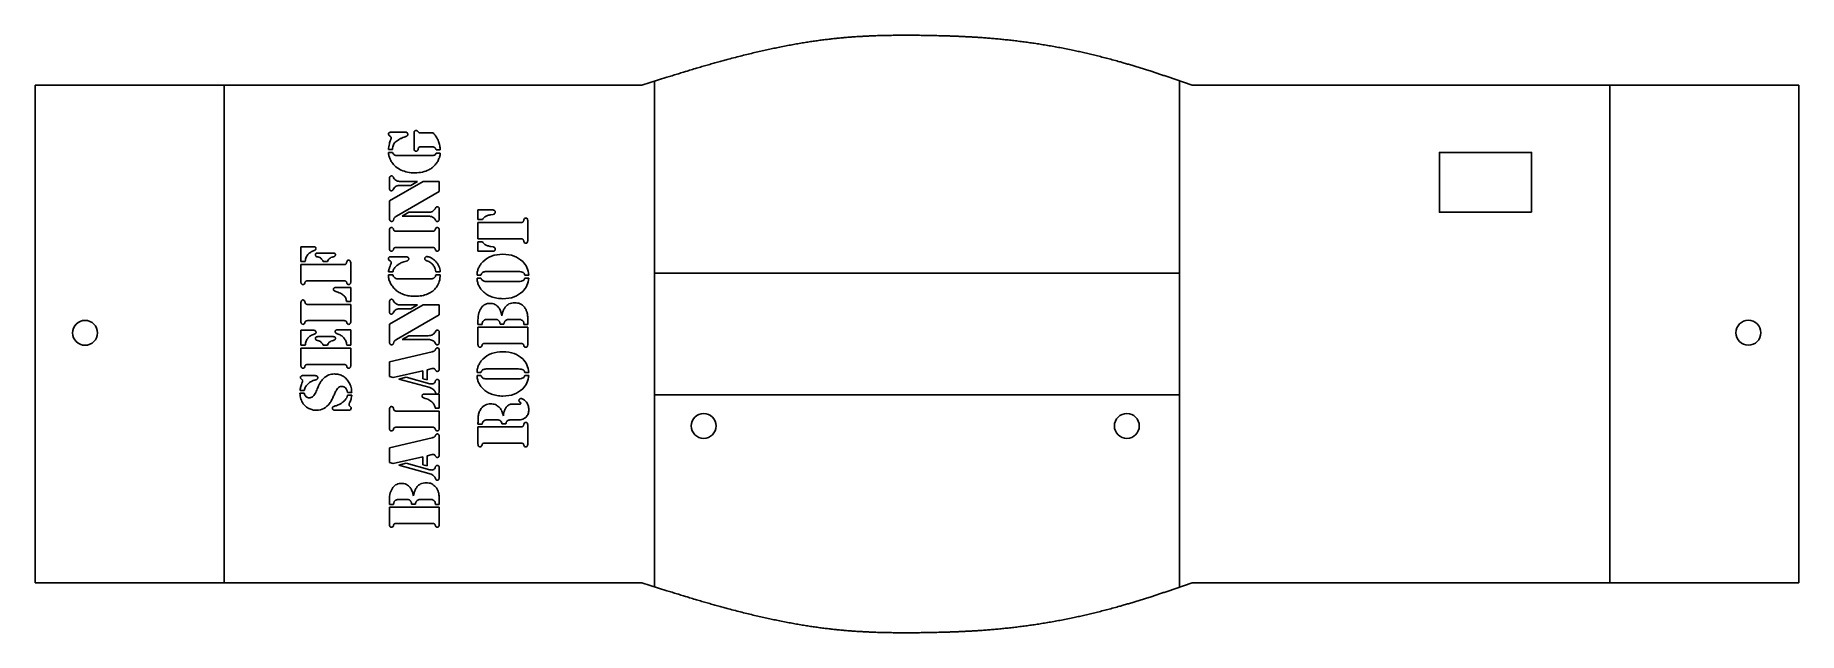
# Model space of a CAD drawing. Header units: millimetres. Extents: x -232 to 122, y -10 to 110.
import ezdxf

# ---------------------------------------------------------------- set-up
doc = ezdxf.new("R2010")
doc.units = ezdxf.units.MM
doc.layers.get('0').update_dxf_attribs({"linetype": 'CONTINUOUS'})

msp = doc.modelspace()

# ---------------------------------------------------------------- linework, layer by layer
for p, q in [((-110.52, 100), (-232.36, 100)), ((-232.36, 100), (-232.36, 0)), ((-194.41, 100), (-194.41, 0)), ((-105.49, 101.56), (-110.52, 100)), ((-108.01, 100.78), (-108.01, -0.78)), ((0, 100), (-5.03, 101.7)), ((-2.51, -0.85), (-2.51, 100.85)), ((121.84, 100), (0, 100)), ((83.89, 0), (83.89, 100)), ((121.84, 0), (121.84, 100)), ((-160.92, 90.53), (-158.07, 90.53)), ((-156.29, 87.35), (-156.29, 90.27)), ((-154.94, 90.4), (-152.44, 90.4)), ((-160.62, 87.08), (-161.41, 87.08)), ((-161.41, 86.48), (-160.6, 86.48)), ((-159.58, 85.84), (-152.75, 85.84)), ((-152.75, 87.6), (-154.89, 87.6)), ((-151.02, 86.97), (-151.85, 86.97)), ((-151.85, 86.35), (-151.02, 86.35)), ((-161.22, 79.32), (-161.22, 81.15)), ((-161.22, 76.74), (-154.45, 80.64)), ((-151.22, 78.64), (-159.79, 73.66)), ((-158.96, 80.64), (-155.62, 80.64)), ((-156.93, 79.86), (-158.96, 79.86)), ((-155.62, 80.64), (-156.93, 79.86)), ((-154.45, 80.64), (-151.22, 80.64)), ((-151.22, 80.64), (-151.22, 78.64)), ((-161.22, 73.53), (-161.22, 76.74)), ((-158.64, 73.67), (-157.36, 74.45)), ((-157.36, 74.45), (-153.43, 74.45)), ((-152.04, 75.16), (-151.92, 75.38)), ((-151.22, 74.95), (-151.22, 73.26)), ((-143.44, 72.99), (-143.44, 74.92)), ((-143.44, 74.92), (-140.44, 74.92)), ((-161.22, 67.19), (-161.22, 70.84)), ((-160.34, 73.13), (-160.44, 72.86)), ((-153.43, 73.67), (-158.64, 73.67)), ((-151.22, 70.84), (-151.22, 67.19)), ((-142.55, 72.99), (-143.44, 72.99)), ((-143.44, 69.13), (-143.44, 72.38)), ((-143.44, 72.38), (-134.83, 72.38)), ((-140.42, 74.02), (-140.86, 73.95)), ((-133.44, 72.63), (-133.44, 68.88)), ((-179, 64.57), (-179, 67.53)), ((-179, 67.53), (-176.44, 67.53)), ((-159.88, 70.64), (-152.55, 70.64)), ((-152.55, 67.39), (-159.88, 67.39)), ((-134.83, 69.13), (-143.44, 69.13)), ((-143.44, 66.61), (-143.44, 68.53)), ((-143.44, 68.53), (-142.55, 68.53)), ((-140.86, 67.57), (-140.42, 67.5)), ((-178.14, 64.57), (-179, 64.57)), ((-179, 60.48), (-179, 63.93)), ((-179, 63.93), (-170.39, 63.93)), ((-175.48, 66.27), (-172.69, 66.27)), ((-173.66, 64.54), (-174.51, 64.54)), ((-169, 64.19), (-169, 60.48)), ((-161.06, 64.7), (-161.24, 64.79)), ((-160.95, 65.53), (-157.9, 65.53)), ((-140.44, 66.61), (-143.44, 66.61)), ((-170.33, 60.68), (-177.66, 60.68)), ((-161.42, 61.74), (-161.41, 61.9)), ((-160.52, 62.48), (-161.41, 62.48)), ((-161.41, 61.9), (-160.53, 61.9)), ((-159.25, 61.05), (-152.88, 61.05)), ((-151.02, 62.5), (-151.91, 62.5)), ((-151.91, 61.9), (-151.02, 61.9)), ((-142.84, 61.85), (-143.63, 61.85)), ((-143.63, 61.24), (-142.84, 61.24)), ((-135.27, 62.53), (-141.82, 62.53)), ((-141.82, 60.56), (-135.27, 60.56)), ((-133.24, 61.85), (-134.04, 61.85)), ((-134.04, 61.24), (-133.24, 61.24)), ((-108.01, 62.2), (-2.51, 62.2)), ((-171.98, 59.33), (-169, 59.33)), ((-169, 59.33), (-169, 56.53)), ((-179, 52.49), (-179, 56.19)), ((-177.61, 55.94), (-169, 55.94)), ((-169, 56.53), (-169.82, 56.53)), ((-169, 55.94), (-169, 52.49)), ((-161.22, 54.53), (-161.22, 56.36)), ((-161.22, 51.95), (-154.45, 55.85)), ((-151.22, 53.85), (-159.79, 48.87)), ((-158.96, 55.85), (-155.62, 55.85)), ((-156.93, 55.07), (-158.96, 55.07)), ((-155.62, 55.85), (-156.93, 55.07)), ((-154.45, 55.85), (-151.22, 55.85)), ((-151.22, 55.85), (-151.22, 53.85)), ((-179, 47.78), (-179, 50.74)), ((-179, 50.74), (-176.4, 50.74)), ((-170.33, 52.68), (-177.66, 52.68)), ((-171.58, 50.84), (-169, 50.84)), ((-169, 50.84), (-169, 47.79)), ((-161.22, 48.74), (-161.22, 51.95)), ((-158.64, 48.88), (-157.36, 49.66)), ((-157.36, 49.66), (-153.43, 49.66)), ((-152.04, 50.37), (-151.92, 50.59)), ((-151.22, 50.16), (-151.22, 48.47)), ((-143.44, 51.94), (-143.44, 52.78)), ((-142.63, 51.94), (-143.44, 51.94)), ((-143.44, 47.9), (-143.44, 51.35)), ((-143.44, 51.35), (-133.44, 51.35)), ((-139.85, 52.94), (-141.52, 52.94)), ((-138.23, 51.96), (-139, 51.96)), ((-135.34, 52.94), (-137, 52.94)), ((-133.44, 51.94), (-134.21, 51.94)), ((-133.44, 52.81), (-133.44, 51.94)), ((-133.44, 51.35), (-133.44, 47.9)), ((-178.14, 47.78), (-179, 47.78)), ((-179, 43.68), (-179, 47.13)), ((-179, 47.13), (-169, 47.13)), ((-175.48, 49.48), (-172.69, 49.48)), ((-173.66, 47.75), (-174.51, 47.75)), ((-169, 47.79), (-169.79, 47.79)), ((-169, 47.13), (-169, 43.68)), ((-161.22, 44.4), (-152.61, 46.44)), ((-160.34, 48.34), (-160.44, 48.07)), ((-153.43, 48.88), (-158.64, 48.88)), ((-151.22, 46.63), (-151.22, 42.97)), ((-134.77, 48.09), (-142.1, 48.09)), ((-170.33, 43.88), (-177.66, 43.88)), ((-161.22, 41.45), (-161.22, 44.4)), ((-154.54, 42.61), (-160.5, 41.27)), ((-154.54, 40.97), (-154.54, 42.61)), ((-152.61, 43.05), (-153.67, 42.82)), ((-153.67, 42.82), (-153.67, 40.78)), ((-135.27, 42.97), (-141.82, 42.97)), ((-178.75, 40.81), (-178.96, 40.97)), ((-178.53, 41.64), (-176.11, 41.64)), ((-160.5, 41.27), (-161.22, 41.45)), ((-159.36, 40.94), (-157.84, 41.32)), ((-153.32, 39.29), (-159.36, 40.94)), ((-157.84, 41.32), (-153.11, 40.02)), ((-153.67, 40.78), (-154.54, 40.97)), ((-152.07, 40.4), (-151.95, 40.65)), ((-151.22, 40.36), (-151.22, 38.5)), ((-142.84, 42.29), (-143.63, 42.29)), ((-143.63, 41.68), (-142.84, 41.68)), ((-141.82, 41), (-135.27, 41)), ((-133.24, 42.29), (-134.04, 42.29)), ((-134.04, 41.68), (-133.24, 41.68)), ((-179.19, 38.11), (-178.35, 38.11)), ((-178.35, 38.68), (-179.16, 38.68)), ((-168.8, 38.28), (-169.63, 38.28)), ((-169.63, 37.72), (-168.8, 37.72)), ((-154.2, 37.91), (-151.64, 37.91)), ((-151.64, 37.91), (-151.22, 37.91)), ((-151.22, 37.91), (-151.22, 35.11)), ((-136.56, 35.92), (-135.05, 35.92)), ((-108.01, 37.8), (-2.51, 37.8)), ((-169.52, 34.68), (-172.19, 34.68)), ((-161.22, 31.07), (-161.22, 34.78)), ((-159.83, 34.52), (-151.22, 34.52)), ((-151.22, 35.11), (-152.04, 35.11)), ((-151.22, 34.52), (-151.22, 31.07)), ((-143.44, 31.92), (-143.44, 32.11)), ((-142.62, 31.92), (-143.44, 31.92)), ((-139.63, 32.75), (-141.58, 32.75)), ((-137.85, 31.93), (-138.63, 31.93)), ((-135.33, 32.75), (-136.56, 32.75)), ((-161.22, 27.12), (-152.61, 29.16)), ((-152.55, 31.27), (-159.88, 31.27)), ((-151.22, 29.35), (-151.22, 25.69)), ((-143.44, 27.89), (-143.44, 31.34)), ((-143.44, 31.34), (-134.83, 31.34)), ((-133.44, 31.6), (-133.44, 27.89)), ((-161.22, 24.17), (-161.22, 27.12)), ((-154.54, 25.33), (-160.5, 23.98)), ((-154.54, 23.69), (-154.54, 25.33)), ((-152.61, 25.77), (-153.67, 25.54)), ((-153.67, 25.54), (-153.67, 23.49)), ((-134.77, 28.09), (-142.1, 28.09)), ((-160.5, 23.98), (-161.22, 24.17)), ((-159.36, 23.66), (-157.84, 24.04)), ((-153.32, 22.01), (-159.36, 23.66)), ((-157.84, 24.04), (-153.11, 22.74)), ((-153.67, 23.49), (-154.54, 23.69)), ((-152.07, 23.11), (-151.95, 23.37)), ((-151.22, 23.08), (-151.22, 21.22)), ((-161.22, 15.78), (-161.22, 16.62)), ((-160.41, 15.78), (-161.22, 15.78)), ((-161.22, 11.74), (-161.22, 15.19)), ((-161.22, 15.19), (-151.22, 15.19)), ((-157.63, 16.78), (-159.3, 16.78)), ((-156.01, 15.8), (-156.78, 15.8)), ((-153.12, 16.78), (-154.78, 16.78)), ((-151.22, 15.78), (-151.99, 15.78)), ((-151.22, 16.65), (-151.22, 15.78)), ((-151.22, 15.19), (-151.22, 11.74)), ((-152.55, 11.93), (-159.88, 11.93)), ((-232.36, 0), (-110.52, 0)), ((-110.52, 0), (-105.49, -1.56)), ((-5.03, -1.7), (0, 0)), ((0, 0), (121.84, 0))]:
    msp.add_line(p, q)
msp.add_lwpolyline([(68.18, 74.46), (49.68, 74.46), (49.68, 86.46), (68.18, 86.46)], close=True)
for centre in [(-222.35, 50.23), (111.73, 50.25), (-98.11, 31.54), (-13.11, 31.54)]:
    msp.add_circle(centre, 2.5)
for points, degree, knots in [([(-5.03, 101.7), (-7.11, 102.42), (-12.09, 104.05), (-19.52, 106.17), (-28.64, 108.14), (-38.56, 109.4), (-47.53, 109.9), (-55.36, 110.04), (-62.78, 110.04), (-70.78, 109.64), (-79.98, 108.4), (-89.19, 106.36), (-97.28, 104.11), (-102.98, 102.36), (-105.49, 101.56)], 5, [0.0308858, 0.0308858, 0.0308858, 0.0308858, 0.0308858, 0.0308858, 0.1, 0.2, 0.3, 0.4, 0.5, 0.6, 0.7, 0.8, 0.9, 0.9730963, 0.9730963, 0.9730963, 0.9730963, 0.9730963, 0.9730963]), ([(-161.41, 90.16), (-161.41, 90.22), (-161.41, 90.33), (-161.33, 90.41), (-161.3, 90.45)], 3, [0, 0, 0, 0, 0.01772022, 0.03198774, 0.03198774, 0.03198774, 0.03198774]), ([(-161.23, 89.83), (-161.28, 89.88), (-161.39, 89.96), (-161.41, 90.1), (-161.41, 90.16)], 3, [0, 0, 0, 0, 0.02021777, 0.03891869, 0.03891869, 0.03891869, 0.03891869]), ([(-161.41, 87.08), (-161.37, 87.45), (-161.29, 88.12), (-161.07, 88.76), (-160.97, 89.05)], 3, [0, 0, 0, 0, 0.1100325, 0.2017878, 0.2017878, 0.2017878, 0.2017878]), ([(-161.3, 90.45), (-161.25, 90.47), (-161.13, 90.53), (-161, 90.53), (-160.92, 90.53)], 3, [0, 0, 0, 0, 0.01637777, 0.03909469, 0.03909469, 0.03909469, 0.03909469]), ([(-160.92, 89.58), (-160.95, 89.61), (-161.05, 89.7), (-161.16, 89.78), (-161.23, 89.83)], 3, [0, 0, 0, 0, 0.01413797, 0.0401288, 0.0401288, 0.0401288, 0.0401288]), ([(-160.97, 89.05), (-160.94, 89.11), (-160.89, 89.23), (-160.87, 89.35), (-160.86, 89.4)], 3, [0, 0, 0, 0, 0.02156498, 0.03680075, 0.03680075, 0.03680075, 0.03680075]), ([(-160.86, 89.4), (-160.87, 89.43), (-160.87, 89.5), (-160.9, 89.55), (-160.92, 89.58)], 3, [0, 0, 0, 0, 0.01043815, 0.01908416, 0.01908416, 0.01908416, 0.01908416]), ([(-159.88, 88.69), (-159.99, 88.59), (-160.21, 88.39), (-160.35, 88.14), (-160.41, 88.01)], 3, [0, 0, 0, 0, 0.0450042, 0.08683151, 0.08683151, 0.08683151, 0.08683151]), ([(-159.01, 89.24), (-159.18, 89.15), (-159.48, 88.99), (-159.75, 88.78), (-159.88, 88.69)], 3, [0, 0, 0, 0, 0.0562814, 0.1022595, 0.1022595, 0.1022595, 0.1022595]), ([(-158.06, 89.63), (-158.21, 89.59), (-158.54, 89.48), (-158.85, 89.32), (-159.01, 89.24)], 3, [0, 0, 0, 0, 0.047003, 0.1036151, 0.1036151, 0.1036151, 0.1036151]), ([(-158.07, 90.53), (-157.91, 90.53), (-157.62, 90.51), (-157.55, 90.24), (-157.52, 90.12)], 3, [0, 0, 0, 0, 0.04299944, 0.07677077, 0.07677077, 0.07677077, 0.07677077]), ([(-157.63, 89.82), (-157.68, 89.79), (-157.81, 89.7), (-157.97, 89.66), (-158.06, 89.63)], 3, [0, 0, 0, 0, 0.01892532, 0.04733372, 0.04733372, 0.04733372, 0.04733372]), ([(-157.52, 90.12), (-157.52, 90.06), (-157.52, 89.95), (-157.59, 89.86), (-157.63, 89.82)], 3, [0, 0, 0, 0, 0.01806669, 0.03307731, 0.03307731, 0.03307731, 0.03307731]), ([(-156.29, 90.27), (-156.29, 90.37), (-156.29, 90.53), (-156.22, 90.68), (-156.19, 90.74)], 3, [0, 0, 0, 0, 0.02820642, 0.04785289, 0.04785289, 0.04785289, 0.04785289]), ([(-156.19, 90.74), (-156.15, 90.78), (-156.07, 90.86), (-155.94, 90.87), (-155.88, 90.87)], 3, [0, 0, 0, 0, 0.01614681, 0.03576398, 0.03576398, 0.03576398, 0.03576398]), ([(-155.88, 90.87), (-155.83, 90.87), (-155.75, 90.87), (-155.68, 90.83), (-155.64, 90.82)], 3, [0, 0, 0, 0, 0.0128028, 0.02394109, 0.02394109, 0.02394109, 0.02394109]), ([(-155.64, 90.82), (-155.61, 90.79), (-155.54, 90.73), (-155.48, 90.66), (-155.45, 90.61)], 3, [0, 0, 0, 0, 0.01222928, 0.02811847, 0.02811847, 0.02811847, 0.02811847]), ([(-155.45, 90.61), (-155.42, 90.57), (-155.37, 90.5), (-155.29, 90.45), (-155.26, 90.43)], 3, [0, 0, 0, 0, 0.01547695, 0.02665533, 0.02665533, 0.02665533, 0.02665533]), ([(-155.26, 90.43), (-155.22, 90.42), (-155.11, 90.39), (-155, 90.39), (-154.94, 90.4)], 3, [0, 0, 0, 0, 0.01275364, 0.03255499, 0.03255499, 0.03255499, 0.03255499]), ([(-152.44, 90.4), (-152.34, 90.28), (-152.12, 90.04), (-151.94, 89.76), (-151.84, 89.61)], 3, [0, 0, 0, 0, 0.04518435, 0.09839924, 0.09839924, 0.09839924, 0.09839924]), ([(-151.84, 89.61), (-151.75, 89.46), (-151.57, 89.16), (-151.43, 88.85), (-151.36, 88.7)], 3, [0, 0, 0, 0, 0.0546003, 0.1038038, 0.1038038, 0.1038038, 0.1038038]), ([(-151.36, 88.7), (-151.31, 88.56), (-151.21, 88.27), (-151.15, 87.97), (-151.11, 87.82)], 3, [0, 0, 0, 0, 0.04393047, 0.09110754, 0.09110754, 0.09110754, 0.09110754]), ([(-161.34, 85.81), (-161.36, 85.91), (-161.41, 86.13), (-161.41, 86.36), (-161.41, 86.48)], 3, [0, 0, 0, 0, 0.03161618, 0.06792634, 0.06792634, 0.06792634, 0.06792634]), ([(-160.76, 84.52), (-160.89, 84.72), (-161.13, 85.13), (-161.27, 85.58), (-161.34, 85.81)], 3, [0, 0, 0, 0, 0.0712455, 0.1418533, 0.1418533, 0.1418533, 0.1418533]), ([(-160.41, 88.01), (-160.47, 87.88), (-160.58, 87.58), (-160.6, 87.26), (-160.62, 87.08)], 3, [0, 0, 0, 0, 0.04410486, 0.0956152, 0.0956152, 0.0956152, 0.0956152]), ([(-160.6, 86.48), (-160.51, 86.3), (-160.3, 85.88), (-159.83, 85.85), (-159.58, 85.84)], 3, [0, 0, 0, 0, 0.0587278, 0.1298099, 0.1298099, 0.1298099, 0.1298099]), ([(-156.18, 86.86), (-156.21, 86.93), (-156.28, 87.08), (-156.28, 87.25), (-156.29, 87.35)], 3, [0, 0, 0, 0, 0.02182175, 0.05023415, 0.05023415, 0.05023415, 0.05023415]), ([(-155.89, 86.7), (-155.95, 86.7), (-156.07, 86.72), (-156.15, 86.81), (-156.18, 86.86)], 3, [0, 0, 0, 0, 0.01734646, 0.03489467, 0.03489467, 0.03489467, 0.03489467]), ([(-155.48, 87.05), (-155.52, 86.94), (-155.59, 86.75), (-155.79, 86.71), (-155.89, 86.7)], 3, [0, 0, 0, 0, 0.03017055, 0.05797072, 0.05797072, 0.05797072, 0.05797072]), ([(-155.4, 87.38), (-155.41, 87.35), (-155.44, 87.24), (-155.46, 87.12), (-155.48, 87.05)], 3, [0, 0, 0, 0, 0.01139713, 0.03474083, 0.03474083, 0.03474083, 0.03474083]), ([(-155.3, 87.49), (-155.33, 87.47), (-155.36, 87.44), (-155.39, 87.4), (-155.4, 87.38)], 3, [0, 0, 0, 0, 0.00785659, 0.0139046, 0.0139046, 0.0139046, 0.0139046]), ([(-154.89, 87.6), (-154.98, 87.6), (-155.12, 87.59), (-155.25, 87.52), (-155.3, 87.49)], 3, [0, 0, 0, 0, 0.02469541, 0.04312452, 0.04312452, 0.04312452, 0.04312452]), ([(-152.18, 87.47), (-152.26, 87.51), (-152.45, 87.59), (-152.65, 87.59), (-152.75, 87.6)], 3, [0, 0, 0, 0, 0.02746175, 0.05966385, 0.05966385, 0.05966385, 0.05966385]), ([(-152.75, 85.84), (-152.64, 85.84), (-152.43, 85.84), (-152.23, 85.92), (-152.15, 85.95)], 3, [0, 0, 0, 0, 0.0350893, 0.0621966, 0.0621966, 0.0621966, 0.0621966]), ([(-151.97, 87.29), (-152, 87.33), (-152.06, 87.4), (-152.13, 87.45), (-152.18, 87.47)], 3, [0, 0, 0, 0, 0.01316457, 0.02744059, 0.02744059, 0.02744059, 0.02744059]), ([(-152.15, 85.95), (-152.09, 85.99), (-151.95, 86.1), (-151.88, 86.26), (-151.85, 86.35)], 3, [0, 0, 0, 0, 0.02204069, 0.05096839, 0.05096839, 0.05096839, 0.05096839]), ([(-151.2, 85.41), (-151.3, 85.16), (-151.5, 84.65), (-151.84, 84.23), (-152.01, 84.01)], 3, [0, 0, 0, 0, 0.0804872, 0.1616052, 0.1616052, 0.1616052, 0.1616052]), ([(-151.85, 86.97), (-151.86, 87.04), (-151.89, 87.15), (-151.95, 87.25), (-151.97, 87.29)], 3, [0, 0, 0, 0, 0.01943768, 0.03434497, 0.03434497, 0.03434497, 0.03434497]), ([(-151.05, 85.92), (-151.07, 85.85), (-151.11, 85.67), (-151.17, 85.5), (-151.2, 85.41)], 3, [0, 0, 0, 0, 0.02327702, 0.05371609, 0.05371609, 0.05371609, 0.05371609]), ([(-151.11, 87.82), (-151.09, 87.67), (-151.03, 87.39), (-151.02, 87.11), (-151.02, 86.97)], 3, [0, 0, 0, 0, 0.04570756, 0.08524808, 0.08524808, 0.08524808, 0.08524808]), ([(-151.02, 86.35), (-151.02, 86.28), (-151.02, 86.13), (-151.04, 85.99), (-151.05, 85.92)], 3, [0, 0, 0, 0, 0.02245482, 0.04305982, 0.04305982, 0.04305982, 0.04305982]), ([(-161.22, 81.15), (-161.22, 81.26), (-161.22, 81.43), (-161.13, 81.58), (-161.1, 81.64)], 3, [0, 0, 0, 0, 0.03109039, 0.05124095, 0.05124095, 0.05124095, 0.05124095]), ([(-161.1, 81.64), (-161.06, 81.68), (-160.98, 81.75), (-160.87, 81.76), (-160.82, 81.76)], 3, [0, 0, 0, 0, 0.01586265, 0.03120038, 0.03120038, 0.03120038, 0.03120038]), ([(-160.82, 81.76), (-160.77, 81.76), (-160.69, 81.76), (-160.62, 81.72), (-160.59, 81.7)], 3, [0, 0, 0, 0, 0.01357352, 0.0245144, 0.0245144, 0.0245144, 0.0245144]), ([(-158.86, 82.92), (-159.24, 83.13), (-159.99, 83.52), (-160.51, 84.19), (-160.76, 84.52)], 3, [0, 0, 0, 0, 0.127394, 0.2505025, 0.2505025, 0.2505025, 0.2505025]), ([(-160.59, 81.7), (-160.56, 81.66), (-160.48, 81.55), (-160.42, 81.44), (-160.38, 81.36)], 3, [0, 0, 0, 0, 0.01489104, 0.03944073, 0.03944073, 0.03944073, 0.03944073]), ([(-156.1, 82.37), (-156.59, 82.38), (-157.55, 82.42), (-158.44, 82.76), (-158.86, 82.92)], 3, [0, 0, 0, 0, 0.1479091, 0.2841373, 0.2841373, 0.2841373, 0.2841373]), ([(-153.3, 82.99), (-153.73, 82.81), (-154.62, 82.43), (-155.59, 82.39), (-156.1, 82.37)], 3, [0, 0, 0, 0, 0.1369633, 0.2881334, 0.2881334, 0.2881334, 0.2881334]), ([(-152.01, 84.01), (-152.2, 83.82), (-152.58, 83.41), (-153.06, 83.13), (-153.3, 82.99)], 3, [0, 0, 0, 0, 0.0822597, 0.1660274, 0.1660274, 0.1660274, 0.1660274]), ([(-161.12, 78.9), (-161.15, 78.96), (-161.21, 79.09), (-161.22, 79.23), (-161.22, 79.32)], 3, [0, 0, 0, 0, 0.01811167, 0.04285123, 0.04285123, 0.04285123, 0.04285123]), ([(-160.84, 78.78), (-160.9, 78.78), (-161.01, 78.79), (-161.09, 78.87), (-161.12, 78.9)], 3, [0, 0, 0, 0, 0.01742193, 0.03265346, 0.03265346, 0.03265346, 0.03265346]), ([(-160.62, 78.83), (-160.65, 78.82), (-160.72, 78.78), (-160.79, 78.78), (-160.84, 78.78)], 3, [0, 0, 0, 0, 0.01057259, 0.02265808, 0.02265808, 0.02265808, 0.02265808]), ([(-160.46, 79.05), (-160.48, 79), (-160.52, 78.92), (-160.59, 78.86), (-160.62, 78.83)], 3, [0, 0, 0, 0, 0.01506181, 0.02665279, 0.02665279, 0.02665279, 0.02665279]), ([(-159.9, 79.68), (-160.01, 79.6), (-160.24, 79.44), (-160.38, 79.18), (-160.46, 79.05)], 3, [0, 0, 0, 0, 0.03917444, 0.08552655, 0.08552655, 0.08552655, 0.08552655]), ([(-160.38, 81.36), (-160.31, 81.24), (-160.15, 80.99), (-159.9, 80.85), (-159.77, 80.78)], 3, [0, 0, 0, 0, 0.0423095, 0.08564322, 0.08564322, 0.08564322, 0.08564322]), ([(-158.96, 79.86), (-159.14, 79.86), (-159.47, 79.85), (-159.77, 79.73), (-159.9, 79.68)], 3, [0, 0, 0, 0, 0.05448907, 0.09653751, 0.09653751, 0.09653751, 0.09653751]), ([(-159.77, 80.78), (-159.66, 80.74), (-159.39, 80.64), (-159.11, 80.64), (-158.96, 80.64)], 3, [0, 0, 0, 0, 0.03685718, 0.08295939, 0.08295939, 0.08295939, 0.08295939]), ([(-153.43, 74.45), (-153.27, 74.45), (-152.98, 74.46), (-152.71, 74.57), (-152.59, 74.62)], 3, [0, 0, 0, 0, 0.04690123, 0.08660535, 0.08660535, 0.08660535, 0.08660535]), ([(-152.59, 74.62), (-152.48, 74.69), (-152.26, 74.83), (-152.12, 75.05), (-152.04, 75.16)], 3, [0, 0, 0, 0, 0.03738144, 0.07774798, 0.07774798, 0.07774798, 0.07774798]), ([(-151.92, 75.38), (-151.88, 75.44), (-151.8, 75.55), (-151.66, 75.57), (-151.59, 75.57)], 3, [0, 0, 0, 0, 0.01981856, 0.03963004, 0.03963004, 0.03963004, 0.03963004]), ([(-151.59, 75.57), (-151.54, 75.57), (-151.43, 75.56), (-151.35, 75.48), (-151.31, 75.44)], 3, [0, 0, 0, 0, 0.01577334, 0.03202379, 0.03202379, 0.03202379, 0.03202379]), ([(-151.31, 75.44), (-151.28, 75.38), (-151.21, 75.22), (-151.22, 75.06), (-151.22, 74.95)], 3, [0, 0, 0, 0, 0.01931816, 0.04981439, 0.04981439, 0.04981439, 0.04981439]), ([(-140.44, 74.92), (-140.37, 74.91), (-140.25, 74.9), (-140.14, 74.83), (-140.1, 74.79)], 3, [0, 0, 0, 0, 0.01946663, 0.03716616, 0.03716616, 0.03716616, 0.03716616]), ([(-140.1, 74.79), (-140.06, 74.75), (-139.98, 74.66), (-139.97, 74.54), (-139.96, 74.48)], 3, [0, 0, 0, 0, 0.01700064, 0.0346196, 0.0346196, 0.0346196, 0.0346196]), ([(-139.96, 74.48), (-139.97, 74.42), (-139.98, 74.31), (-140.05, 74.22), (-140.08, 74.18)], 3, [0, 0, 0, 0, 0.01702873, 0.03341079, 0.03341079, 0.03341079, 0.03341079]), ([(-161.16, 72.86), (-161.18, 72.93), (-161.22, 73.16), (-161.22, 73.38), (-161.22, 73.53)], 3, [0, 0, 0, 0, 0.02339533, 0.06773588, 0.06773588, 0.06773588, 0.06773588]), ([(-161.22, 70.84), (-161.21, 70.92), (-161.21, 71.06), (-161.15, 71.19), (-161.12, 71.25)], 3, [0, 0, 0, 0, 0.0234822, 0.04231246, 0.04231246, 0.04231246, 0.04231246]), ([(-161.01, 72.68), (-161.05, 72.7), (-161.11, 72.75), (-161.15, 72.82), (-161.16, 72.86)], 3, [0, 0, 0, 0, 0.01188962, 0.02343318, 0.02343318, 0.02343318, 0.02343318]), ([(-161.12, 71.25), (-161.08, 71.29), (-161.01, 71.37), (-160.89, 71.39), (-160.84, 71.39)], 3, [0, 0, 0, 0, 0.01608429, 0.03268187, 0.03268187, 0.03268187, 0.03268187]), ([(-160.78, 72.61), (-160.82, 72.62), (-160.91, 72.62), (-160.98, 72.66), (-161.01, 72.68)], 3, [0, 0, 0, 0, 0.01210906, 0.02424314, 0.02424314, 0.02424314, 0.02424314]), ([(-160.84, 71.39), (-160.74, 71.38), (-160.56, 71.35), (-160.48, 71.18), (-160.44, 71.1)], 3, [0, 0, 0, 0, 0.0259634, 0.05237779, 0.05237779, 0.05237779, 0.05237779]), ([(-160.57, 72.68), (-160.6, 72.66), (-160.67, 72.62), (-160.75, 72.62), (-160.78, 72.61)], 3, [0, 0, 0, 0, 0.01122168, 0.02251481, 0.02251481, 0.02251481, 0.02251481]), ([(-160.44, 72.86), (-160.45, 72.82), (-160.48, 72.75), (-160.54, 72.7), (-160.57, 72.68)], 3, [0, 0, 0, 0, 0.01114099, 0.0222816, 0.0222816, 0.0222816, 0.0222816]), ([(-160.44, 71.1), (-160.42, 71.03), (-160.39, 70.94), (-160.35, 70.85), (-160.34, 70.82)], 3, [0, 0, 0, 0, 0.02021328, 0.02989163, 0.02989163, 0.02989163, 0.02989163]), ([(-160.18, 73.4), (-160.21, 73.36), (-160.28, 73.28), (-160.32, 73.19), (-160.34, 73.13)], 3, [0, 0, 0, 0, 0.01510258, 0.03116955, 0.03116955, 0.03116955, 0.03116955]), ([(-159.79, 73.66), (-159.87, 73.62), (-160, 73.54), (-160.13, 73.44), (-160.18, 73.4)], 3, [0, 0, 0, 0, 0.02780098, 0.04699682, 0.04699682, 0.04699682, 0.04699682]), ([(-152.01, 72.97), (-152.18, 73.17), (-152.54, 73.61), (-153.12, 73.65), (-153.43, 73.67)], 3, [0, 0, 0, 0, 0.0760338, 0.16443, 0.16443, 0.16443, 0.16443]), ([(-152.09, 70.82), (-152.08, 70.85), (-152.04, 70.94), (-152.01, 71.03), (-151.99, 71.1)], 3, [0, 0, 0, 0, 0.00967831, 0.02989162, 0.02989162, 0.02989162, 0.02989162]), ([(-151.81, 72.66), (-151.84, 72.7), (-151.92, 72.79), (-151.98, 72.9), (-152.01, 72.97)], 3, [0, 0, 0, 0, 0.01431621, 0.03696363, 0.03696363, 0.03696363, 0.03696363]), ([(-151.99, 71.1), (-151.95, 71.18), (-151.87, 71.35), (-151.69, 71.38), (-151.6, 71.39)], 3, [0, 0, 0, 0, 0.02641413, 0.05237771, 0.05237771, 0.05237771, 0.05237771]), ([(-151.6, 72.59), (-151.64, 72.59), (-151.71, 72.6), (-151.78, 72.64), (-151.81, 72.66)], 3, [0, 0, 0, 0, 0.01194062, 0.02240197, 0.02240197, 0.02240197, 0.02240197]), ([(-151.22, 73.26), (-151.21, 73.07), (-151.21, 72.75), (-151.49, 72.64), (-151.6, 72.59)], 3, [0, 0, 0, 0, 0.05089915, 0.08397621, 0.08397621, 0.08397621, 0.08397621]), ([(-151.6, 71.39), (-151.54, 71.39), (-151.43, 71.37), (-151.35, 71.29), (-151.32, 71.25)], 3, [0, 0, 0, 0, 0.01659753, 0.03268198, 0.03268198, 0.03268198, 0.03268198]), ([(-151.32, 71.25), (-151.29, 71.19), (-151.22, 71.06), (-151.22, 70.92), (-151.22, 70.84)], 3, [0, 0, 0, 0, 0.01883048, 0.04231244, 0.04231244, 0.04231244, 0.04231244]), ([(-142.04, 73.52), (-142.14, 73.45), (-142.34, 73.3), (-142.48, 73.09), (-142.55, 72.99)], 3, [0, 0, 0, 0, 0.03641778, 0.07411044, 0.07411044, 0.07411044, 0.07411044]), ([(-140.86, 73.95), (-141.08, 73.91), (-141.5, 73.82), (-141.87, 73.62), (-142.04, 73.52)], 3, [0, 0, 0, 0, 0.0655648, 0.1260168, 0.1260168, 0.1260168, 0.1260168]), ([(-140.08, 74.18), (-140.13, 74.14), (-140.23, 74.06), (-140.35, 74.04), (-140.42, 74.02)], 3, [0, 0, 0, 0, 0.01750261, 0.03731705, 0.03731705, 0.03731705, 0.03731705]), ([(-134.83, 72.38), (-134.74, 72.38), (-134.6, 72.38), (-134.47, 72.46), (-134.42, 72.49)], 3, [0, 0, 0, 0, 0.02469565, 0.04312454, 0.04312454, 0.04312454, 0.04312454]), ([(-134.42, 72.49), (-134.4, 72.51), (-134.36, 72.54), (-134.34, 72.58), (-134.33, 72.6)], 3, [0, 0, 0, 0, 0.00822632, 0.0144296, 0.0144296, 0.0144296, 0.0144296]), ([(-134.33, 72.6), (-134.32, 72.64), (-134.28, 72.75), (-134.25, 72.86), (-134.23, 72.94)], 3, [0, 0, 0, 0, 0.01144704, 0.03492492, 0.03492492, 0.03492492, 0.03492492]), ([(-134.23, 72.94), (-134.2, 73.04), (-134.13, 73.24), (-133.93, 73.27), (-133.83, 73.29)], 3, [0, 0, 0, 0, 0.02990764, 0.05753393, 0.05753393, 0.05753393, 0.05753393]), ([(-133.83, 73.29), (-133.77, 73.28), (-133.64, 73.26), (-133.56, 73.15), (-133.52, 73.1)], 3, [0, 0, 0, 0, 0.01786257, 0.03755467, 0.03755467, 0.03755467, 0.03755467]), ([(-133.52, 73.1), (-133.5, 73.04), (-133.44, 72.89), (-133.44, 72.72), (-133.44, 72.63)], 3, [0, 0, 0, 0, 0.01981094, 0.04810135, 0.04810135, 0.04810135, 0.04810135]), ([(-176.44, 67.53), (-176.37, 67.53), (-176.24, 67.52), (-176.13, 67.46), (-176.08, 67.44)], 3, [0, 0, 0, 0, 0.02154093, 0.03744125, 0.03744125, 0.03744125, 0.03744125]), ([(-176.08, 67.44), (-176.05, 67.4), (-175.98, 67.32), (-175.97, 67.21), (-175.97, 67.15)], 3, [0, 0, 0, 0, 0.0141797, 0.03143293, 0.03143293, 0.03143293, 0.03143293]), ([(-160.34, 70.82), (-160.33, 70.8), (-160.31, 70.77), (-160.28, 70.75), (-160.26, 70.73)], 3, [0, 0, 0, 0, 0.00511032, 0.01201815, 0.01201815, 0.01201815, 0.01201815]), ([(-160.26, 67.3), (-160.28, 67.29), (-160.31, 67.27), (-160.33, 67.23), (-160.34, 67.22)], 3, [0, 0, 0, 0, 0.00690783, 0.01201815, 0.01201815, 0.01201815, 0.01201815]), ([(-160.26, 70.73), (-160.21, 70.71), (-160.09, 70.65), (-159.96, 70.65), (-159.88, 70.64)], 3, [0, 0, 0, 0, 0.01656975, 0.03883958, 0.03883958, 0.03883958, 0.03883958]), ([(-159.88, 67.39), (-159.96, 67.39), (-160.09, 67.39), (-160.21, 67.33), (-160.26, 67.3)], 3, [0, 0, 0, 0, 0.0222699, 0.03883959, 0.03883959, 0.03883959, 0.03883959]), ([(-152.55, 70.64), (-152.47, 70.65), (-152.34, 70.65), (-152.23, 70.71), (-152.18, 70.73)], 3, [0, 0, 0, 0, 0.02226984, 0.03883953, 0.03883953, 0.03883953, 0.03883953]), ([(-152.18, 67.3), (-152.23, 67.33), (-152.34, 67.39), (-152.47, 67.39), (-152.55, 67.39)], 3, [0, 0, 0, 0, 0.01656969, 0.03883953, 0.03883953, 0.03883953, 0.03883953]), ([(-152.18, 70.73), (-152.16, 70.75), (-152.12, 70.77), (-152.1, 70.8), (-152.09, 70.82)], 3, [0, 0, 0, 0, 0.00690793, 0.01201813, 0.01201813, 0.01201813, 0.01201813]), ([(-152.09, 67.22), (-152.1, 67.23), (-152.12, 67.27), (-152.16, 67.29), (-152.18, 67.3)], 3, [0, 0, 0, 0, 0.00511051, 0.01201824, 0.01201824, 0.01201824, 0.01201824]), ([(-142.55, 68.53), (-142.48, 68.43), (-142.35, 68.22), (-142.14, 68.07), (-142.04, 68)], 3, [0, 0, 0, 0, 0.03798671, 0.07417154, 0.07417154, 0.07417154, 0.07417154]), ([(-142.04, 68), (-141.87, 67.9), (-141.5, 67.7), (-141.08, 67.62), (-140.86, 67.57)], 3, [0, 0, 0, 0, 0.0604521, 0.1260171, 0.1260171, 0.1260171, 0.1260171]), ([(-140.42, 67.5), (-140.35, 67.49), (-140.23, 67.46), (-140.13, 67.38), (-140.08, 67.34)], 3, [0, 0, 0, 0, 0.01981467, 0.03731708, 0.03731708, 0.03731708, 0.03731708]), ([(-140.08, 67.34), (-140.05, 67.3), (-139.98, 67.21), (-139.97, 67.1), (-139.96, 67.04)], 3, [0, 0, 0, 0, 0.01638186, 0.03341036, 0.03341036, 0.03341036, 0.03341036]), ([(-134.42, 69.02), (-134.47, 69.05), (-134.6, 69.12), (-134.74, 69.13), (-134.83, 69.13)], 3, [0, 0, 0, 0, 0.01842922, 0.0431246, 0.0431246, 0.0431246, 0.0431246]), ([(-134.33, 68.92), (-134.34, 68.93), (-134.36, 68.97), (-134.4, 69), (-134.42, 69.02)], 3, [0, 0, 0, 0, 0.00604714, 0.01390422, 0.01390422, 0.01390422, 0.01390422]), ([(-134.23, 68.58), (-134.25, 68.65), (-134.28, 68.77), (-134.32, 68.88), (-134.33, 68.92)], 3, [0, 0, 0, 0, 0.02347788, 0.03492492, 0.03492492, 0.03492492, 0.03492492]), ([(-133.83, 68.23), (-133.93, 68.24), (-134.13, 68.28), (-134.2, 68.48), (-134.23, 68.58)], 3, [0, 0, 0, 0, 0.02762659, 0.05753391, 0.05753391, 0.05753391, 0.05753391]), ([(-133.53, 68.39), (-133.57, 68.34), (-133.65, 68.25), (-133.77, 68.23), (-133.83, 68.23)], 3, [0, 0, 0, 0, 0.01748352, 0.03527514, 0.03527514, 0.03527514, 0.03527514]), ([(-133.44, 68.88), (-133.44, 68.78), (-133.44, 68.61), (-133.51, 68.46), (-133.53, 68.39)], 3, [0, 0, 0, 0, 0.02840475, 0.05013124, 0.05013124, 0.05013124, 0.05013124]), ([(-177.93, 65.44), (-177.97, 65.31), (-178.08, 65.03), (-178.12, 64.73), (-178.14, 64.57)], 3, [0, 0, 0, 0, 0.04164271, 0.089248, 0.089248, 0.089248, 0.089248]), ([(-177.48, 66.1), (-177.57, 66), (-177.75, 65.8), (-177.87, 65.56), (-177.93, 65.44)], 3, [0, 0, 0, 0, 0.0407339, 0.07999528, 0.07999528, 0.07999528, 0.07999528]), ([(-176.97, 66.49), (-177.06, 66.43), (-177.25, 66.32), (-177.4, 66.17), (-177.48, 66.1)], 3, [0, 0, 0, 0, 0.0335261, 0.06491896, 0.06491896, 0.06491896, 0.06491896]), ([(-176.31, 66.78), (-176.42, 66.74), (-176.65, 66.66), (-176.86, 66.55), (-176.97, 66.49)], 3, [0, 0, 0, 0, 0.03667817, 0.07198054, 0.07198054, 0.07198054, 0.07198054]), ([(-176.05, 66.92), (-176.08, 66.89), (-176.16, 66.83), (-176.25, 66.8), (-176.31, 66.78)], 3, [0, 0, 0, 0, 0.01294876, 0.02990419, 0.02990419, 0.02990419, 0.02990419]), ([(-176.1, 65.89), (-176.09, 65.96), (-176.08, 66.1), (-175.97, 66.18), (-175.91, 66.22)], 3, [0, 0, 0, 0, 0.0203032, 0.0388447, 0.0388447, 0.0388447, 0.0388447]), ([(-175.99, 65.62), (-176.02, 65.66), (-176.09, 65.74), (-176.09, 65.84), (-176.1, 65.89)], 3, [0, 0, 0, 0, 0.01402181, 0.02981448, 0.02981448, 0.02981448, 0.02981448]), ([(-175.97, 67.15), (-175.97, 67.11), (-175.98, 67.02), (-176.03, 66.95), (-176.05, 66.92)], 3, [0, 0, 0, 0, 0.01323536, 0.02476472, 0.02476472, 0.02476472, 0.02476472]), ([(-175.6, 65.47), (-175.69, 65.49), (-175.82, 65.51), (-175.94, 65.59), (-175.99, 65.62)], 3, [0, 0, 0, 0, 0.0244909, 0.041722, 0.041722, 0.041722, 0.041722]), ([(-175.91, 66.22), (-175.86, 66.23), (-175.72, 66.27), (-175.57, 66.27), (-175.48, 66.27)], 3, [0, 0, 0, 0, 0.01603592, 0.04372127, 0.04372127, 0.04372127, 0.04372127]), ([(-174.96, 65.17), (-175.05, 65.24), (-175.24, 65.37), (-175.48, 65.44), (-175.6, 65.47)], 3, [0, 0, 0, 0, 0.0331105, 0.07179915, 0.07179915, 0.07179915, 0.07179915]), ([(-174.51, 64.54), (-174.58, 64.67), (-174.69, 64.9), (-174.88, 65.09), (-174.96, 65.17)], 3, [0, 0, 0, 0, 0.04310564, 0.07774604, 0.07774604, 0.07774604, 0.07774604]), ([(-173.3, 65.13), (-173.39, 65.05), (-173.56, 64.88), (-173.63, 64.65), (-173.66, 64.54)], 3, [0, 0, 0, 0, 0.03454627, 0.07029108, 0.07029108, 0.07029108, 0.07029108]), ([(-172.53, 65.49), (-172.68, 65.45), (-172.96, 65.37), (-173.2, 65.2), (-173.3, 65.13)], 3, [0, 0, 0, 0, 0.04732268, 0.08605392, 0.08605392, 0.08605392, 0.08605392]), ([(-172.69, 66.27), (-172.59, 66.27), (-172.43, 66.27), (-172.27, 66.21), (-172.21, 66.19)], 3, [0, 0, 0, 0, 0.02918429, 0.04856123, 0.04856123, 0.04856123, 0.04856123]), ([(-172.18, 65.64), (-172.23, 65.61), (-172.33, 65.54), (-172.46, 65.51), (-172.53, 65.49)], 3, [0, 0, 0, 0, 0.01621064, 0.03798776, 0.03798776, 0.03798776, 0.03798776]), ([(-172.21, 66.19), (-172.17, 66.16), (-172.09, 66.08), (-172.08, 65.97), (-172.08, 65.91)], 3, [0, 0, 0, 0, 0.01471641, 0.03233534, 0.03233534, 0.03233534, 0.03233534]), ([(-172.08, 65.91), (-172.08, 65.86), (-172.09, 65.76), (-172.15, 65.68), (-172.18, 65.64)], 3, [0, 0, 0, 0, 0.01523554, 0.02895091, 0.02895091, 0.02895091, 0.02895091]), ([(-170.39, 63.93), (-170.3, 63.93), (-170.16, 63.93), (-170.03, 64.01), (-169.98, 64.04)], 3, [0, 0, 0, 0, 0.02469541, 0.0431246, 0.0431246, 0.0431246, 0.0431246]), ([(-169.98, 64.04), (-169.96, 64.06), (-169.92, 64.09), (-169.9, 64.13), (-169.89, 64.15)], 3, [0, 0, 0, 0, 0.00822601, 0.0144292, 0.0144292, 0.0144292, 0.0144292]), ([(-169.89, 64.15), (-169.88, 64.19), (-169.84, 64.3), (-169.81, 64.41), (-169.79, 64.49)], 3, [0, 0, 0, 0, 0.01144706, 0.03492495, 0.03492495, 0.03492495, 0.03492495]), ([(-169.79, 64.49), (-169.76, 64.59), (-169.69, 64.79), (-169.49, 64.82), (-169.39, 64.84)], 3, [0, 0, 0, 0, 0.02990715, 0.05753378, 0.05753378, 0.05753378, 0.05753378]), ([(-169.39, 64.84), (-169.33, 64.83), (-169.2, 64.81), (-169.12, 64.7), (-169.08, 64.65)], 3, [0, 0, 0, 0, 0.01786249, 0.03755456, 0.03755456, 0.03755456, 0.03755456]), ([(-169.08, 64.65), (-169.06, 64.59), (-169, 64.44), (-169, 64.28), (-169, 64.19)], 3, [0, 0, 0, 0, 0.0196379, 0.04738116, 0.04738116, 0.04738116, 0.04738116]), ([(-161.41, 65.12), (-161.41, 65.18), (-161.4, 65.3), (-161.33, 65.38), (-161.3, 65.42)], 3, [0, 0, 0, 0, 0.01773464, 0.03335553, 0.03335553, 0.03335553, 0.03335553]), ([(-161.24, 64.79), (-161.29, 64.83), (-161.4, 64.91), (-161.41, 65.05), (-161.41, 65.12)], 3, [0, 0, 0, 0, 0.01826443, 0.03906368, 0.03906368, 0.03906368, 0.03906368]), ([(-161.3, 65.42), (-161.25, 65.46), (-161.15, 65.52), (-161.02, 65.53), (-160.95, 65.53)], 3, [0, 0, 0, 0, 0.01651723, 0.03665645, 0.03665645, 0.03665645, 0.03665645]), ([(-161.28, 63.07), (-161.25, 63.17), (-161.16, 63.44), (-161.06, 63.71), (-161, 63.87)], 3, [0, 0, 0, 0, 0.03304254, 0.08561221, 0.08561221, 0.08561221, 0.08561221]), ([(-161.12, 66.79), (-161.15, 66.84), (-161.21, 66.97), (-161.21, 67.11), (-161.22, 67.19)], 3, [0, 0, 0, 0, 0.01883048, 0.04231244, 0.04231244, 0.04231244, 0.04231244]), ([(-160.84, 66.64), (-160.89, 66.65), (-161.01, 66.66), (-161.08, 66.75), (-161.12, 66.79)], 3, [0, 0, 0, 0, 0.01659753, 0.03268198, 0.03268198, 0.03268198, 0.03268198]), ([(-160.87, 64.37), (-160.88, 64.44), (-160.9, 64.57), (-161.01, 64.65), (-161.06, 64.7)], 3, [0, 0, 0, 0, 0.01927887, 0.03897075, 0.03897075, 0.03897075, 0.03897075]), ([(-161, 63.87), (-160.97, 63.98), (-160.91, 64.14), (-160.88, 64.31), (-160.87, 64.37)], 3, [0, 0, 0, 0, 0.03266836, 0.05163831, 0.05163831, 0.05163831, 0.05163831]), ([(-160.44, 66.94), (-160.48, 66.85), (-160.56, 66.68), (-160.74, 66.66), (-160.84, 66.64)], 3, [0, 0, 0, 0, 0.02641419, 0.05237766, 0.05237766, 0.05237766, 0.05237766]), ([(-160.34, 67.22), (-160.35, 67.19), (-160.39, 67.1), (-160.42, 67), (-160.44, 66.94)], 3, [0, 0, 0, 0, 0.00967835, 0.02989163, 0.02989163, 0.02989163, 0.02989163]), ([(-158.74, 64.34), (-158.96, 64.24), (-159.36, 64.05), (-159.71, 63.76), (-159.87, 63.63)], 3, [0, 0, 0, 0, 0.0714503, 0.1341635, 0.1341635, 0.1341635, 0.1341635]), ([(-157.83, 64.64), (-158, 64.6), (-158.31, 64.51), (-158.61, 64.4), (-158.74, 64.34)], 3, [0, 0, 0, 0, 0.05383898, 0.09574672, 0.09574672, 0.09574672, 0.09574672]), ([(-157.9, 65.53), (-157.82, 65.53), (-157.66, 65.52), (-157.54, 65.44), (-157.48, 65.4)], 3, [0, 0, 0, 0, 0.02548884, 0.04534337, 0.04534337, 0.04534337, 0.04534337]), ([(-157.46, 64.82), (-157.51, 64.78), (-157.62, 64.7), (-157.76, 64.66), (-157.83, 64.64)], 3, [0, 0, 0, 0, 0.01775584, 0.04109753, 0.04109753, 0.04109753, 0.04109753]), ([(-157.48, 65.4), (-157.44, 65.35), (-157.37, 65.27), (-157.35, 65.15), (-157.35, 65.1)], 3, [0, 0, 0, 0, 0.01722497, 0.03349667, 0.03349667, 0.03349667, 0.03349667]), ([(-157.35, 65.1), (-157.35, 65.04), (-157.36, 64.94), (-157.43, 64.86), (-157.46, 64.82)], 3, [0, 0, 0, 0, 0.01609478, 0.03110679, 0.03110679, 0.03110679, 0.03110679]), ([(-154.12, 65.13), (-154.12, 65.19), (-154.11, 65.3), (-154.03, 65.39), (-153.99, 65.43)], 3, [0, 0, 0, 0, 0.01645081, 0.03293441, 0.03293441, 0.03293441, 0.03293441]), ([(-154.03, 64.87), (-154.05, 64.91), (-154.11, 64.99), (-154.12, 65.08), (-154.12, 65.13)], 3, [0, 0, 0, 0, 0.01364012, 0.02840879, 0.02840879, 0.02840879, 0.02840879]), ([(-153.69, 64.7), (-153.76, 64.73), (-153.88, 64.76), (-153.98, 64.84), (-154.03, 64.87)], 3, [0, 0, 0, 0, 0.02157947, 0.03776174, 0.03776174, 0.03776174, 0.03776174]), ([(-153.99, 65.43), (-153.95, 65.46), (-153.85, 65.53), (-153.73, 65.54), (-153.66, 65.55)], 3, [0, 0, 0, 0, 0.01724441, 0.03561154, 0.03561154, 0.03561154, 0.03561154]), ([(-152.91, 64.31), (-153.03, 64.39), (-153.28, 64.55), (-153.55, 64.65), (-153.69, 64.7)], 3, [0, 0, 0, 0, 0.04383692, 0.08779531, 0.08779531, 0.08779531, 0.08779531]), ([(-153.66, 65.55), (-153.54, 65.53), (-153.26, 65.5), (-153.01, 65.37), (-152.86, 65.29)], 3, [0, 0, 0, 0, 0.03699058, 0.08435576, 0.08435576, 0.08435576, 0.08435576]), ([(-152.34, 63.71), (-152.42, 63.82), (-152.58, 64.04), (-152.8, 64.22), (-152.91, 64.31)], 3, [0, 0, 0, 0, 0.04039134, 0.08301704, 0.08301704, 0.08301704, 0.08301704]), ([(-152.86, 65.29), (-152.71, 65.2), (-152.4, 65.02), (-152.13, 64.77), (-152, 64.64)], 3, [0, 0, 0, 0, 0.0534983, 0.1083479, 0.1083479, 0.1083479, 0.1083479]), ([(-151.99, 66.94), (-152.01, 67), (-152.04, 67.1), (-152.08, 67.19), (-152.09, 67.22)], 3, [0, 0, 0, 0, 0.02021332, 0.02989162, 0.02989162, 0.02989162, 0.02989162]), ([(-152, 64.64), (-151.85, 64.49), (-151.57, 64.19), (-151.37, 63.82), (-151.28, 63.65)], 3, [0, 0, 0, 0, 0.0646124, 0.1229895, 0.1229895, 0.1229895, 0.1229895]), ([(-151.6, 66.64), (-151.69, 66.66), (-151.87, 66.68), (-151.95, 66.85), (-151.99, 66.94)], 3, [0, 0, 0, 0, 0.0259634, 0.05237779, 0.05237779, 0.05237779, 0.05237779]), ([(-151.32, 66.79), (-151.35, 66.75), (-151.43, 66.66), (-151.54, 66.65), (-151.6, 66.64)], 3, [0, 0, 0, 0, 0.0160842, 0.0326819, 0.0326819, 0.0326819, 0.0326819]), ([(-151.22, 67.19), (-151.22, 67.11), (-151.22, 66.97), (-151.29, 66.84), (-151.32, 66.79)], 3, [0, 0, 0, 0, 0.0234822, 0.04231246, 0.04231246, 0.04231246, 0.04231246]), ([(-143.31, 63.29), (-143.2, 63.51), (-142.98, 63.95), (-142.65, 64.32), (-142.48, 64.51)], 3, [0, 0, 0, 0, 0.0723927, 0.1484423, 0.1484423, 0.1484423, 0.1484423]), ([(-142.48, 64.51), (-141.92, 64.95), (-140.73, 65.88), (-139.23, 65.96), (-138.42, 66.01)], 3, [0, 0, 0, 0, 0.2071254, 0.4410804, 0.4410804, 0.4410804, 0.4410804]), ([(-140.1, 66.73), (-140.14, 66.69), (-140.25, 66.62), (-140.37, 66.61), (-140.44, 66.61)], 3, [0, 0, 0, 0, 0.01769953, 0.03716616, 0.03716616, 0.03716616, 0.03716616]), ([(-139.96, 67.04), (-139.97, 66.98), (-139.98, 66.86), (-140.06, 66.77), (-140.1, 66.73)], 3, [0, 0, 0, 0, 0.01761919, 0.03461983, 0.03461983, 0.03461983, 0.03461983]), ([(-138.42, 66.01), (-137.64, 65.96), (-136.17, 65.88), (-135.01, 64.99), (-134.46, 64.58)], 3, [0, 0, 0, 0, 0.2289927, 0.4300634, 0.4300634, 0.4300634, 0.4300634]), ([(-134.46, 64.58), (-134.14, 64.19), (-133.47, 63.39), (-133.32, 62.37), (-133.24, 61.85)], 3, [0, 0, 0, 0, 0.1500287, 0.3044801, 0.3044801, 0.3044801, 0.3044801]), ([(-178.9, 60.07), (-178.93, 60.13), (-178.99, 60.26), (-178.99, 60.4), (-179, 60.48)], 3, [0, 0, 0, 0, 0.01882982, 0.04231202, 0.04231202, 0.04231202, 0.04231202]), ([(-178.22, 60.22), (-178.26, 60.14), (-178.34, 59.97), (-178.52, 59.94), (-178.62, 59.93)], 3, [0, 0, 0, 0, 0.02641419, 0.05237766, 0.05237766, 0.05237766, 0.05237766]), ([(-178.12, 60.5), (-178.13, 60.47), (-178.17, 60.38), (-178.2, 60.29), (-178.22, 60.22)], 3, [0, 0, 0, 0, 0.00967857, 0.02989207, 0.02989207, 0.02989207, 0.02989207]), ([(-178.04, 60.59), (-178.06, 60.58), (-178.09, 60.55), (-178.11, 60.52), (-178.12, 60.5)], 3, [0, 0, 0, 0, 0.00690763, 0.01201776, 0.01201776, 0.01201776, 0.01201776]), ([(-177.66, 60.68), (-177.74, 60.68), (-177.87, 60.67), (-177.99, 60.61), (-178.04, 60.59)], 3, [0, 0, 0, 0, 0.02226984, 0.03883983, 0.03883983, 0.03883983, 0.03883983]), ([(-169.96, 60.59), (-170.01, 60.61), (-170.12, 60.67), (-170.25, 60.68), (-170.33, 60.68)], 3, [0, 0, 0, 0, 0.01656988, 0.03883978, 0.03883978, 0.03883978, 0.03883978]), ([(-169.87, 60.5), (-169.88, 60.52), (-169.9, 60.55), (-169.94, 60.58), (-169.96, 60.59)], 3, [0, 0, 0, 0, 0.00511015, 0.01201778, 0.01201778, 0.01201778, 0.01201778]), ([(-169.77, 60.22), (-169.79, 60.29), (-169.83, 60.38), (-169.86, 60.47), (-169.87, 60.5)], 3, [0, 0, 0, 0, 0.02021351, 0.02989208, 0.02989208, 0.02989208, 0.02989208]), ([(-169.38, 59.93), (-169.47, 59.94), (-169.65, 59.97), (-169.73, 60.14), (-169.77, 60.22)], 3, [0, 0, 0, 0, 0.02596347, 0.05237766, 0.05237766, 0.05237766, 0.05237766]), ([(-169, 60.48), (-169, 60.4), (-169, 60.26), (-169.07, 60.13), (-169.1, 60.07)], 3, [0, 0, 0, 0, 0.0234822, 0.04231204, 0.04231204, 0.04231204, 0.04231204]), ([(-160.99, 60.16), (-161.12, 60.43), (-161.35, 60.92), (-161.4, 61.48), (-161.42, 61.74)], 3, [0, 0, 0, 0, 0.0864372, 0.1642063, 0.1642063, 0.1642063, 0.1642063]), ([(-161.41, 62.48), (-161.39, 62.59), (-161.36, 62.79), (-161.3, 62.98), (-161.28, 63.07)], 3, [0, 0, 0, 0, 0.03306639, 0.05958533, 0.05958533, 0.05958533, 0.05958533]), ([(-160.53, 61.9), (-160.5, 61.77), (-160.44, 61.51), (-160.24, 61.34), (-160.15, 61.26)], 3, [0, 0, 0, 0, 0.03984754, 0.07664216, 0.07664216, 0.07664216, 0.07664216]), ([(-160.32, 63.08), (-160.37, 62.99), (-160.46, 62.8), (-160.5, 62.59), (-160.52, 62.48)], 3, [0, 0, 0, 0, 0.03135355, 0.06367557, 0.06367557, 0.06367557, 0.06367557]), ([(-159.87, 63.63), (-159.96, 63.54), (-160.13, 63.37), (-160.26, 63.18), (-160.32, 63.08)], 3, [0, 0, 0, 0, 0.03750168, 0.07068392, 0.07068392, 0.07068392, 0.07068392]), ([(-160.15, 61.26), (-160.02, 61.2), (-159.74, 61.06), (-159.42, 61.05), (-159.25, 61.05)], 3, [0, 0, 0, 0, 0.04146246, 0.09356536, 0.09356536, 0.09356536, 0.09356536]), ([(-152.88, 61.05), (-152.82, 61.05), (-152.7, 61.06), (-152.58, 61.1), (-152.52, 61.12)], 3, [0, 0, 0, 0, 0.017395, 0.03635114, 0.03635114, 0.03635114, 0.03635114]), ([(-152.52, 61.12), (-152.46, 61.14), (-152.35, 61.19), (-152.25, 61.26), (-152.21, 61.3)], 3, [0, 0, 0, 0, 0.01905338, 0.03670684, 0.03670684, 0.03670684, 0.03670684]), ([(-151.91, 62.5), (-151.95, 62.7), (-152.02, 63.13), (-152.23, 63.51), (-152.34, 63.71)], 3, [0, 0, 0, 0, 0.0600336, 0.1285916, 0.1285916, 0.1285916, 0.1285916]), ([(-152.21, 61.3), (-152.16, 61.33), (-152.08, 61.41), (-152.02, 61.5), (-152, 61.55)], 3, [0, 0, 0, 0, 0.01742163, 0.03271225, 0.03271225, 0.03271225, 0.03271225]), ([(-152, 61.55), (-151.98, 61.6), (-151.93, 61.71), (-151.92, 61.84), (-151.91, 61.9)], 3, [0, 0, 0, 0, 0.01641957, 0.03700061, 0.03700061, 0.03700061, 0.03700061]), ([(-151.02, 61.9), (-151.05, 61.45), (-151.1, 60.57), (-151.54, 59.81), (-151.76, 59.44)], 3, [0, 0, 0, 0, 0.1340662, 0.2609484, 0.2609484, 0.2609484, 0.2609484]), ([(-151.28, 63.65), (-151.21, 63.47), (-151.07, 63.1), (-151.04, 62.71), (-151.02, 62.5)], 3, [0, 0, 0, 0, 0.057136, 0.1182013, 0.1182013, 0.1182013, 0.1182013]), ([(-143.63, 61.85), (-143.61, 62.1), (-143.57, 62.6), (-143.4, 63.06), (-143.31, 63.29)], 3, [0, 0, 0, 0, 0.0763758, 0.1488615, 0.1488615, 0.1488615, 0.1488615]), ([(-143.31, 59.8), (-143.4, 60.03), (-143.57, 60.49), (-143.61, 60.99), (-143.63, 61.24)], 3, [0, 0, 0, 0, 0.0722245, 0.1485093, 0.1485093, 0.1485093, 0.1485093]), ([(-142.67, 62.19), (-142.7, 62.15), (-142.77, 62.04), (-142.82, 61.91), (-142.84, 61.85)], 3, [0, 0, 0, 0, 0.01707256, 0.03875504, 0.03875504, 0.03875504, 0.03875504]), ([(-142.84, 61.24), (-142.8, 61.13), (-142.72, 60.93), (-142.56, 60.78), (-142.48, 60.72)], 3, [0, 0, 0, 0, 0.03546712, 0.06460903, 0.06460903, 0.06460903, 0.06460903]), ([(-142.43, 62.4), (-142.48, 62.37), (-142.57, 62.32), (-142.64, 62.23), (-142.67, 62.19)], 3, [0, 0, 0, 0, 0.01676731, 0.03212489, 0.03212489, 0.03212489, 0.03212489]), ([(-142.48, 60.72), (-142.39, 60.67), (-142.18, 60.57), (-141.95, 60.57), (-141.82, 60.56)], 3, [0, 0, 0, 0, 0.03030435, 0.06914007, 0.06914007, 0.06914007, 0.06914007]), ([(-141.82, 62.53), (-141.93, 62.53), (-142.15, 62.53), (-142.34, 62.44), (-142.43, 62.4)], 3, [0, 0, 0, 0, 0.03495442, 0.06346464, 0.06346464, 0.06346464, 0.06346464]), ([(-134.36, 62.34), (-134.48, 62.39), (-134.77, 62.53), (-135.09, 62.53), (-135.27, 62.53)], 3, [0, 0, 0, 0, 0.04054062, 0.09388402, 0.09388402, 0.09388402, 0.09388402]), ([(-135.27, 60.56), (-135.08, 60.56), (-134.77, 60.56), (-134.48, 60.69), (-134.36, 60.74)], 3, [0, 0, 0, 0, 0.05512053, 0.0933635, 0.0933635, 0.0933635, 0.0933635]), ([(-133.24, 61.24), (-133.32, 60.73), (-133.48, 59.71), (-134.14, 58.91), (-134.46, 58.52)], 3, [0, 0, 0, 0, 0.1540057, 0.3036754, 0.3036754, 0.3036754, 0.3036754]), ([(-134.16, 62.14), (-134.18, 62.18), (-134.24, 62.25), (-134.32, 62.31), (-134.36, 62.34)], 3, [0, 0, 0, 0, 0.01326098, 0.02812052, 0.02812052, 0.02812052, 0.02812052]), ([(-134.36, 60.74), (-134.29, 60.8), (-134.14, 60.94), (-134.08, 61.14), (-134.04, 61.24)], 3, [0, 0, 0, 0, 0.02720128, 0.06063404, 0.06063404, 0.06063404, 0.06063404]), ([(-134.04, 61.85), (-134.06, 61.9), (-134.08, 62.01), (-134.13, 62.1), (-134.16, 62.14)], 3, [0, 0, 0, 0, 0.01767421, 0.03188512, 0.03188512, 0.03188512, 0.03188512]), ([(-178.91, 56.66), (-178.87, 56.71), (-178.79, 56.82), (-178.66, 56.84), (-178.6, 56.85)], 3, [0, 0, 0, 0, 0.01969192, 0.03755444, 0.03755444, 0.03755444, 0.03755444]), ([(-178.62, 59.93), (-178.67, 59.94), (-178.79, 59.95), (-178.86, 60.03), (-178.9, 60.07)], 3, [0, 0, 0, 0, 0.0165977, 0.03268222, 0.03268222, 0.03268222, 0.03268222]), ([(-178.6, 56.85), (-178.5, 56.83), (-178.3, 56.79), (-178.23, 56.6), (-178.2, 56.49)], 3, [0, 0, 0, 0, 0.02762648, 0.05753391, 0.05753391, 0.05753391, 0.05753391]), ([(-172.47, 58.98), (-172.46, 59.05), (-172.45, 59.17), (-172.35, 59.25), (-172.3, 59.29)], 3, [0, 0, 0, 0, 0.01825811, 0.0358728, 0.0358728, 0.0358728, 0.0358728]), ([(-172.34, 58.7), (-172.38, 58.73), (-172.46, 58.81), (-172.46, 58.93), (-172.47, 58.98)], 3, [0, 0, 0, 0, 0.01551749, 0.03257967, 0.03257967, 0.03257967, 0.03257967]), ([(-171.81, 58.48), (-171.92, 58.51), (-172.11, 58.56), (-172.28, 58.66), (-172.34, 58.7)], 3, [0, 0, 0, 0, 0.03527179, 0.0575141, 0.0575141, 0.0575141, 0.0575141]), ([(-172.3, 59.29), (-172.26, 59.3), (-172.16, 59.33), (-172.05, 59.33), (-171.98, 59.33)], 3, [0, 0, 0, 0, 0.01252938, 0.03270587, 0.03270587, 0.03270587, 0.03270587]), ([(-170.86, 58.06), (-171.01, 58.14), (-171.31, 58.31), (-171.64, 58.42), (-171.81, 58.48)], 3, [0, 0, 0, 0, 0.0505423, 0.103511, 0.103511, 0.103511, 0.103511]), ([(-170.2, 57.5), (-170.29, 57.6), (-170.49, 57.82), (-170.73, 57.98), (-170.86, 58.06)], 3, [0, 0, 0, 0, 0.04118621, 0.08768534, 0.08768534, 0.08768534, 0.08768534]), ([(-169.96, 57.1), (-169.99, 57.17), (-170.06, 57.31), (-170.15, 57.43), (-170.2, 57.5)], 3, [0, 0, 0, 0, 0.02269035, 0.04644223, 0.04644223, 0.04644223, 0.04644223]), ([(-169.82, 56.53), (-169.84, 56.64), (-169.87, 56.83), (-169.94, 57.02), (-169.96, 57.1)], 3, [0, 0, 0, 0, 0.03288749, 0.05869446, 0.05869446, 0.05869446, 0.05869446]), ([(-169.1, 60.07), (-169.13, 60.03), (-169.21, 59.95), (-169.32, 59.94), (-169.38, 59.93)], 3, [0, 0, 0, 0, 0.01608456, 0.03268217, 0.03268217, 0.03268217, 0.03268217]), ([(-161.22, 56.36), (-161.22, 56.46), (-161.22, 56.64), (-161.13, 56.79), (-161.1, 56.85)], 3, [0, 0, 0, 0, 0.03109086, 0.05124142, 0.05124142, 0.05124142, 0.05124142]), ([(-161.1, 56.85), (-161.06, 56.89), (-160.98, 56.96), (-160.87, 56.97), (-160.82, 56.97)], 3, [0, 0, 0, 0, 0.01586236, 0.0312001, 0.0312001, 0.0312001, 0.0312001]), ([(-159.85, 58.76), (-160.07, 58.97), (-160.52, 59.38), (-160.83, 59.9), (-160.99, 60.16)], 3, [0, 0, 0, 0, 0.0908492, 0.1818523, 0.1818523, 0.1818523, 0.1818523]), ([(-160.82, 56.97), (-160.77, 56.97), (-160.69, 56.97), (-160.62, 56.92), (-160.59, 56.9)], 3, [0, 0, 0, 0, 0.01357352, 0.0245144, 0.0245144, 0.0245144, 0.0245144]), ([(-160.59, 56.9), (-160.56, 56.87), (-160.48, 56.76), (-160.42, 56.64), (-160.38, 56.57)], 3, [0, 0, 0, 0, 0.01489104, 0.03944032, 0.03944032, 0.03944032, 0.03944032]), ([(-158.19, 57.88), (-158.49, 57.99), (-159.09, 58.2), (-159.6, 58.58), (-159.85, 58.76)], 3, [0, 0, 0, 0, 0.0967526, 0.1888217, 0.1888217, 0.1888217, 0.1888217]), ([(-156.12, 57.57), (-156.48, 57.59), (-157.18, 57.61), (-157.86, 57.79), (-158.19, 57.88)], 3, [0, 0, 0, 0, 0.107138, 0.2090799, 0.2090799, 0.2090799, 0.2090799]), ([(-153.51, 58.04), (-153.91, 57.91), (-154.76, 57.62), (-155.65, 57.59), (-156.12, 57.57)], 3, [0, 0, 0, 0, 0.1254506, 0.2666888, 0.2666888, 0.2666888, 0.2666888]), ([(-151.76, 59.44), (-152, 59.15), (-152.48, 58.56), (-153.17, 58.22), (-153.51, 58.04)], 3, [0, 0, 0, 0, 0.1113563, 0.2262111, 0.2262111, 0.2262111, 0.2262111]), ([(-142.48, 58.59), (-142.65, 58.77), (-142.98, 59.14), (-143.2, 59.59), (-143.31, 59.8)], 3, [0, 0, 0, 0, 0.075979, 0.1481317, 0.1481317, 0.1481317, 0.1481317]), ([(-140.73, 57.47), (-141.06, 57.61), (-141.7, 57.88), (-142.22, 58.35), (-142.48, 58.59)], 3, [0, 0, 0, 0, 0.106031, 0.2087359, 0.2087359, 0.2087359, 0.2087359]), ([(-138.42, 57.09), (-138.83, 57.1), (-139.62, 57.13), (-140.37, 57.36), (-140.73, 57.47)], 3, [0, 0, 0, 0, 0.1217032, 0.23438, 0.23438, 0.23438, 0.23438]), ([(-134.46, 58.52), (-135.01, 58.1), (-136.17, 57.21), (-137.64, 57.13), (-138.42, 57.09)], 3, [0, 0, 0, 0, 0.2010709, 0.4300634, 0.4300634, 0.4300634, 0.4300634]), ([(-179, 56.19), (-179, 56.29), (-179, 56.45), (-178.93, 56.59), (-178.91, 56.66)], 3, [0, 0, 0, 0, 0.02774279, 0.0473807, 0.0473807, 0.0473807, 0.0473807]), ([(-178.2, 56.49), (-178.18, 56.42), (-178.16, 56.3), (-178.12, 56.19), (-178.11, 56.16)], 3, [0, 0, 0, 0, 0.02336599, 0.03483858, 0.03483858, 0.03483858, 0.03483858]), ([(-178.11, 56.16), (-178.1, 56.14), (-178.08, 56.1), (-178.04, 56.07), (-178.02, 56.05)], 3, [0, 0, 0, 0, 0.00625137, 0.01415243, 0.01415243, 0.01415243, 0.01415243]), ([(-178.02, 56.05), (-177.97, 56.02), (-177.84, 55.94), (-177.69, 55.94), (-177.61, 55.94)], 3, [0, 0, 0, 0, 0.01875738, 0.04308883, 0.04308883, 0.04308883, 0.04308883]), ([(-161.12, 54.11), (-161.15, 54.17), (-161.21, 54.3), (-161.22, 54.44), (-161.22, 54.53)], 3, [0, 0, 0, 0, 0.01811101, 0.0428508, 0.0428508, 0.0428508, 0.0428508]), ([(-160.84, 53.98), (-160.9, 53.99), (-161.01, 54), (-161.09, 54.08), (-161.12, 54.11)], 3, [0, 0, 0, 0, 0.01742188, 0.03265356, 0.03265356, 0.03265356, 0.03265356]), ([(-160.62, 54.04), (-160.65, 54.03), (-160.72, 53.99), (-160.79, 53.99), (-160.84, 53.98)], 3, [0, 0, 0, 0, 0.01057239, 0.02265788, 0.02265788, 0.02265788, 0.02265788]), ([(-160.46, 54.26), (-160.48, 54.21), (-160.52, 54.13), (-160.59, 54.07), (-160.62, 54.04)], 3, [0, 0, 0, 0, 0.01506181, 0.02665279, 0.02665279, 0.02665279, 0.02665279]), ([(-159.9, 54.89), (-160.01, 54.81), (-160.24, 54.65), (-160.38, 54.39), (-160.46, 54.26)], 3, [0, 0, 0, 0, 0.03917475, 0.08552685, 0.08552685, 0.08552685, 0.08552685]), ([(-160.38, 56.57), (-160.31, 56.45), (-160.15, 56.2), (-159.9, 56.06), (-159.77, 55.98)], 3, [0, 0, 0, 0, 0.04230931, 0.08564317, 0.08564317, 0.08564317, 0.08564317]), ([(-158.96, 55.07), (-159.14, 55.07), (-159.47, 55.06), (-159.77, 54.94), (-159.9, 54.89)], 3, [0, 0, 0, 0, 0.05448907, 0.09653736, 0.09653736, 0.09653736, 0.09653736]), ([(-159.77, 55.98), (-159.66, 55.94), (-159.39, 55.85), (-159.11, 55.85), (-158.96, 55.85)], 3, [0, 0, 0, 0, 0.03685739, 0.08295957, 0.08295957, 0.08295957, 0.08295957]), ([(-143.44, 52.78), (-143.42, 53.29), (-143.4, 54.2), (-142.95, 54.98), (-142.75, 55.33)], 3, [0, 0, 0, 0, 0.1482558, 0.2676926, 0.2676926, 0.2676926, 0.2676926]), ([(-142.75, 55.33), (-142.64, 55.46), (-142.42, 55.71), (-142.13, 55.87), (-141.99, 55.95)], 3, [0, 0, 0, 0, 0.04973328, 0.09861754, 0.09861754, 0.09861754, 0.09861754]), ([(-141.99, 55.95), (-141.83, 56.01), (-141.52, 56.14), (-141.19, 56.15), (-141.02, 56.16)], 3, [0, 0, 0, 0, 0.04917341, 0.09963701, 0.09963701, 0.09963701, 0.09963701]), ([(-141.02, 56.16), (-140.85, 56.15), (-140.52, 56.13), (-140.21, 56.01), (-140.05, 55.94)], 3, [0, 0, 0, 0, 0.05010873, 0.09971787, 0.09971787, 0.09971787, 0.09971787]), ([(-140.05, 55.94), (-139.91, 55.87), (-139.62, 55.71), (-139.4, 55.46), (-139.3, 55.34)], 3, [0, 0, 0, 0, 0.04899111, 0.09736399, 0.09736399, 0.09736399, 0.09736399]), ([(-139.3, 55.34), (-139.22, 55.24), (-139.07, 55.04), (-138.97, 54.8), (-138.92, 54.68)], 3, [0, 0, 0, 0, 0.03739149, 0.07638482, 0.07638482, 0.07638482, 0.07638482]), ([(-138.92, 54.68), (-138.86, 54.53), (-138.74, 54.19), (-138.66, 53.83), (-138.62, 53.63)], 3, [0, 0, 0, 0, 0.0474344, 0.1097564, 0.1097564, 0.1097564, 0.1097564]), ([(-138.62, 53.63), (-138.58, 53.82), (-138.51, 54.16), (-138.4, 54.5), (-138.36, 54.64)], 3, [0, 0, 0, 0, 0.0597652, 0.1047102, 0.1047102, 0.1047102, 0.1047102]), ([(-138.36, 54.64), (-138.32, 54.75), (-138.23, 54.98), (-138.11, 55.18), (-138.04, 55.28)], 3, [0, 0, 0, 0, 0.03661609, 0.07156614, 0.07156614, 0.07156614, 0.07156614]), ([(-138.04, 55.28), (-137.93, 55.44), (-137.7, 55.74), (-137.38, 55.94), (-137.21, 56.03)], 3, [0, 0, 0, 0, 0.0566678, 0.1130805, 0.1130805, 0.1130805, 0.1130805]), ([(-137.21, 56.03), (-137.03, 56.11), (-136.66, 56.26), (-136.26, 56.28), (-136.06, 56.29)], 3, [0, 0, 0, 0, 0.0580458, 0.1191072, 0.1191072, 0.1191072, 0.1191072]), ([(-136.06, 56.29), (-135.67, 56.26), (-134.9, 56.19), (-134.36, 55.64), (-134.1, 55.37)], 3, [0, 0, 0, 0, 0.1139009, 0.2228045, 0.2228045, 0.2228045, 0.2228045]), ([(-134.1, 55.37), (-133.99, 55.21), (-133.76, 54.88), (-133.65, 54.51), (-133.59, 54.32)], 3, [0, 0, 0, 0, 0.0590278, 0.1177309, 0.1177309, 0.1177309, 0.1177309]), ([(-133.59, 54.32), (-133.54, 54.1), (-133.44, 53.6), (-133.44, 53.09), (-133.44, 52.81)], 3, [0, 0, 0, 0, 0.0673406, 0.1515818, 0.1515818, 0.1515818, 0.1515818]), ([(-178.9, 52.08), (-178.93, 52.14), (-178.99, 52.26), (-178.99, 52.41), (-179, 52.49)], 3, [0, 0, 0, 0, 0.01883026, 0.04231246, 0.04231246, 0.04231246, 0.04231246]), ([(-178.62, 51.94), (-178.67, 51.94), (-178.79, 51.95), (-178.86, 52.04), (-178.9, 52.08)], 3, [0, 0, 0, 0, 0.0165977, 0.0326819, 0.0326819, 0.0326819, 0.0326819]), ([(-178.22, 52.23), (-178.26, 52.14), (-178.34, 51.98), (-178.52, 51.95), (-178.62, 51.94)], 3, [0, 0, 0, 0, 0.02641419, 0.05237766, 0.05237766, 0.05237766, 0.05237766]), ([(-178.12, 52.51), (-178.13, 52.48), (-178.17, 52.39), (-178.2, 52.29), (-178.22, 52.23)], 3, [0, 0, 0, 0, 0.00967835, 0.02989163, 0.02989163, 0.02989163, 0.02989163]), ([(-178.04, 52.6), (-178.06, 52.58), (-178.09, 52.56), (-178.11, 52.53), (-178.12, 52.51)], 3, [0, 0, 0, 0, 0.00690778, 0.01201791, 0.01201791, 0.01201791, 0.01201791]), ([(-177.66, 52.68), (-177.74, 52.68), (-177.87, 52.68), (-177.99, 52.62), (-178.04, 52.6)], 3, [0, 0, 0, 0, 0.02226984, 0.03883973, 0.03883973, 0.03883973, 0.03883973]), ([(-176.31, 50), (-176.57, 49.9), (-177.06, 49.72), (-177.43, 49.35), (-177.6, 49.18)], 3, [0, 0, 0, 0, 0.0824049, 0.1547951, 0.1547951, 0.1547951, 0.1547951]), ([(-176.4, 50.74), (-176.34, 50.73), (-176.22, 50.73), (-176.12, 50.67), (-176.07, 50.65)], 3, [0, 0, 0, 0, 0.0197199, 0.03462729, 0.03462729, 0.03462729, 0.03462729]), ([(-176.04, 50.13), (-176.07, 50.11), (-176.15, 50.05), (-176.25, 50.01), (-176.31, 50)], 3, [0, 0, 0, 0, 0.01234872, 0.03068017, 0.03068017, 0.03068017, 0.03068017]), ([(-176.07, 50.65), (-176.04, 50.61), (-175.98, 50.53), (-175.97, 50.43), (-175.97, 50.37)], 3, [0, 0, 0, 0, 0.01371558, 0.03039736, 0.03039736, 0.03039736, 0.03039736]), ([(-175.97, 50.37), (-175.97, 50.32), (-175.97, 50.24), (-176.02, 50.17), (-176.04, 50.13)], 3, [0, 0, 0, 0, 0.01401662, 0.02474776, 0.02474776, 0.02474776, 0.02474776]), ([(-172.12, 50.47), (-172.12, 50.53), (-172.12, 50.64), (-172.04, 50.72), (-172, 50.76)], 3, [0, 0, 0, 0, 0.01765968, 0.03204747, 0.03204747, 0.03204747, 0.03204747]), ([(-172.04, 50.23), (-172.06, 50.26), (-172.12, 50.34), (-172.12, 50.42), (-172.12, 50.47)], 3, [0, 0, 0, 0, 0.01220294, 0.02609973, 0.02609973, 0.02609973, 0.02609973]), ([(-171.72, 50.06), (-171.79, 50.09), (-171.9, 50.13), (-172, 50.2), (-172.04, 50.23)], 3, [0, 0, 0, 0, 0.02134402, 0.03625843, 0.03625843, 0.03625843, 0.03625843]), ([(-172, 50.76), (-171.95, 50.78), (-171.82, 50.84), (-171.67, 50.84), (-171.58, 50.84)], 3, [0, 0, 0, 0, 0.01764264, 0.04327139, 0.04327139, 0.04327139, 0.04327139]), ([(-170.96, 49.71), (-171.07, 49.77), (-171.31, 49.91), (-171.58, 50.01), (-171.72, 50.06)], 3, [0, 0, 0, 0, 0.03823082, 0.08453583, 0.08453583, 0.08453583, 0.08453583]), ([(-170.4, 49.2), (-170.48, 49.3), (-170.65, 49.49), (-170.86, 49.64), (-170.96, 49.71)], 3, [0, 0, 0, 0, 0.03950287, 0.07542112, 0.07542112, 0.07542112, 0.07542112]), ([(-169.96, 52.6), (-170.01, 52.62), (-170.12, 52.68), (-170.25, 52.68), (-170.33, 52.68)], 3, [0, 0, 0, 0, 0.01656979, 0.03883968, 0.03883968, 0.03883968, 0.03883968]), ([(-169.87, 52.51), (-169.88, 52.53), (-169.9, 52.56), (-169.94, 52.58), (-169.96, 52.6)], 3, [0, 0, 0, 0, 0.00511015, 0.01201793, 0.01201793, 0.01201793, 0.01201793]), ([(-169.77, 52.23), (-169.79, 52.29), (-169.83, 52.39), (-169.86, 52.48), (-169.87, 52.51)], 3, [0, 0, 0, 0, 0.02021329, 0.02989164, 0.02989164, 0.02989164, 0.02989164]), ([(-169.38, 51.94), (-169.47, 51.95), (-169.65, 51.98), (-169.73, 52.14), (-169.77, 52.23)], 3, [0, 0, 0, 0, 0.02596347, 0.05237766, 0.05237766, 0.05237766, 0.05237766]), ([(-169.1, 52.08), (-169.13, 52.04), (-169.21, 51.95), (-169.32, 51.94), (-169.38, 51.94)], 3, [0, 0, 0, 0, 0.01608424, 0.03268186, 0.03268186, 0.03268186, 0.03268186]), ([(-169, 52.49), (-169, 52.41), (-169, 52.26), (-169.07, 52.14), (-169.1, 52.08)], 3, [0, 0, 0, 0, 0.0234822, 0.04231247, 0.04231247, 0.04231247, 0.04231247]), ([(-153.43, 49.66), (-153.27, 49.66), (-152.98, 49.67), (-152.71, 49.78), (-152.59, 49.83)], 3, [0, 0, 0, 0, 0.04690123, 0.08660512, 0.08660512, 0.08660512, 0.08660512]), ([(-152.59, 49.83), (-152.48, 49.9), (-152.26, 50.04), (-152.12, 50.26), (-152.04, 50.37)], 3, [0, 0, 0, 0, 0.03738158, 0.07774793, 0.07774793, 0.07774793, 0.07774793]), ([(-151.92, 50.59), (-151.88, 50.65), (-151.8, 50.76), (-151.66, 50.78), (-151.59, 50.78)], 3, [0, 0, 0, 0, 0.01981839, 0.03962992, 0.03962992, 0.03962992, 0.03962992]), ([(-151.59, 50.78), (-151.54, 50.78), (-151.43, 50.76), (-151.35, 50.68), (-151.31, 50.64)], 3, [0, 0, 0, 0, 0.01577334, 0.03202409, 0.03202409, 0.03202409, 0.03202409]), ([(-151.31, 50.64), (-151.28, 50.59), (-151.21, 50.43), (-151.22, 50.26), (-151.22, 50.16)], 3, [0, 0, 0, 0, 0.01931794, 0.04981393, 0.04981393, 0.04981393, 0.04981393]), ([(-142.52, 52.41), (-142.55, 52.34), (-142.6, 52.19), (-142.62, 52.03), (-142.63, 51.94)], 3, [0, 0, 0, 0, 0.02134257, 0.04796011, 0.04796011, 0.04796011, 0.04796011]), ([(-142.27, 52.72), (-142.32, 52.67), (-142.42, 52.58), (-142.49, 52.46), (-142.52, 52.41)], 3, [0, 0, 0, 0, 0.02078591, 0.04012212, 0.04012212, 0.04012212, 0.04012212]), ([(-141.93, 52.88), (-142, 52.86), (-142.12, 52.82), (-142.22, 52.75), (-142.27, 52.72)], 3, [0, 0, 0, 0, 0.02066463, 0.03783024, 0.03783024, 0.03783024, 0.03783024]), ([(-141.52, 52.94), (-141.58, 52.94), (-141.72, 52.93), (-141.86, 52.9), (-141.93, 52.88)], 3, [0, 0, 0, 0, 0.02030495, 0.04202912, 0.04202912, 0.04202912, 0.04202912]), ([(-139.52, 52.86), (-139.58, 52.88), (-139.68, 52.92), (-139.79, 52.94), (-139.85, 52.94)], 3, [0, 0, 0, 0, 0.01796366, 0.03356028, 0.03356028, 0.03356028, 0.03356028]), ([(-139.24, 52.66), (-139.28, 52.7), (-139.36, 52.78), (-139.47, 52.83), (-139.52, 52.86)], 3, [0, 0, 0, 0, 0.01662737, 0.03491502, 0.03491502, 0.03491502, 0.03491502]), ([(-139.07, 52.38), (-139.09, 52.43), (-139.13, 52.53), (-139.2, 52.62), (-139.24, 52.66)], 3, [0, 0, 0, 0, 0.01589413, 0.03241557, 0.03241557, 0.03241557, 0.03241557]), ([(-139, 51.96), (-139, 52.04), (-139.02, 52.19), (-139.05, 52.32), (-139.07, 52.38)], 3, [0, 0, 0, 0, 0.02426195, 0.04282989, 0.04282989, 0.04282989, 0.04282989]), ([(-138.14, 52.38), (-138.16, 52.32), (-138.2, 52.19), (-138.22, 52.04), (-138.23, 51.96)], 3, [0, 0, 0, 0, 0.01854254, 0.04290201, 0.04290201, 0.04290201, 0.04290201]), ([(-137.95, 52.65), (-137.99, 52.61), (-138.07, 52.53), (-138.12, 52.43), (-138.14, 52.38)], 3, [0, 0, 0, 0, 0.01726379, 0.03332798, 0.03332798, 0.03332798, 0.03332798]), ([(-137.58, 52.88), (-137.64, 52.86), (-137.78, 52.8), (-137.89, 52.7), (-137.95, 52.65)], 3, [0, 0, 0, 0, 0.02151623, 0.04425585, 0.04425585, 0.04425585, 0.04425585]), ([(-137, 52.94), (-137.11, 52.94), (-137.31, 52.94), (-137.49, 52.9), (-137.58, 52.88)], 3, [0, 0, 0, 0, 0.03263803, 0.05762052, 0.05762052, 0.05762052, 0.05762052]), ([(-134.5, 52.7), (-134.61, 52.77), (-134.87, 52.93), (-135.17, 52.94), (-135.34, 52.94)], 3, [0, 0, 0, 0, 0.03907677, 0.0890769, 0.0890769, 0.0890769, 0.0890769]), ([(-134.29, 52.4), (-134.31, 52.46), (-134.37, 52.57), (-134.45, 52.66), (-134.5, 52.7)], 3, [0, 0, 0, 0, 0.01798161, 0.03685709, 0.03685709, 0.03685709, 0.03685709]), ([(-134.21, 51.94), (-134.21, 52.03), (-134.23, 52.19), (-134.27, 52.34), (-134.29, 52.4)], 3, [0, 0, 0, 0, 0.0263859, 0.0470205, 0.0470205, 0.0470205, 0.0470205]), ([(-177.6, 49.18), (-177.74, 48.98), (-178.02, 48.56), (-178.1, 48.05), (-178.14, 47.78)], 3, [0, 0, 0, 0, 0.0713889, 0.15114, 0.15114, 0.15114, 0.15114]), ([(-176.1, 49.1), (-176.09, 49.17), (-176.08, 49.31), (-175.97, 49.39), (-175.91, 49.42)], 3, [0, 0, 0, 0, 0.02030331, 0.0388449, 0.0388449, 0.0388449, 0.0388449]), ([(-175.99, 48.83), (-176.02, 48.87), (-176.09, 48.95), (-176.09, 49.05), (-176.1, 49.1)], 3, [0, 0, 0, 0, 0.01402171, 0.02981438, 0.02981438, 0.02981438, 0.02981438]), ([(-175.6, 48.68), (-175.69, 48.69), (-175.82, 48.72), (-175.94, 48.8), (-175.99, 48.83)], 3, [0, 0, 0, 0, 0.02449097, 0.04172195, 0.04172195, 0.04172195, 0.04172195]), ([(-175.91, 49.42), (-175.86, 49.44), (-175.72, 49.48), (-175.57, 49.48), (-175.48, 49.48)], 3, [0, 0, 0, 0, 0.01603586, 0.04372122, 0.04372122, 0.04372122, 0.04372122]), ([(-174.96, 48.38), (-175.05, 48.44), (-175.25, 48.58), (-175.48, 48.64), (-175.6, 48.68)], 3, [0, 0, 0, 0, 0.0333339, 0.07161751, 0.07161751, 0.07161751, 0.07161751]), ([(-174.51, 47.75), (-174.58, 47.87), (-174.7, 48.11), (-174.88, 48.29), (-174.96, 48.38)], 3, [0, 0, 0, 0, 0.04275402, 0.07764551, 0.07764551, 0.07764551, 0.07764551]), ([(-173.3, 48.34), (-173.39, 48.26), (-173.56, 48.09), (-173.63, 47.86), (-173.66, 47.75)], 3, [0, 0, 0, 0, 0.03475487, 0.07058461, 0.07058461, 0.07058461, 0.07058461]), ([(-172.53, 48.7), (-172.68, 48.66), (-172.96, 48.58), (-173.2, 48.42), (-173.3, 48.34)], 3, [0, 0, 0, 0, 0.04717399, 0.08595349, 0.08595349, 0.08595349, 0.08595349]), ([(-172.69, 49.48), (-172.59, 49.48), (-172.43, 49.48), (-172.27, 49.42), (-172.21, 49.4)], 3, [0, 0, 0, 0, 0.02918429, 0.04856123, 0.04856123, 0.04856123, 0.04856123]), ([(-172.18, 48.85), (-172.23, 48.82), (-172.33, 48.75), (-172.46, 48.72), (-172.53, 48.7)], 3, [0, 0, 0, 0, 0.01621064, 0.03798776, 0.03798776, 0.03798776, 0.03798776]), ([(-172.21, 49.4), (-172.17, 49.37), (-172.09, 49.29), (-172.08, 49.18), (-172.08, 49.12)], 3, [0, 0, 0, 0, 0.01471632, 0.03233514, 0.03233514, 0.03233514, 0.03233514]), ([(-172.08, 49.12), (-172.08, 49.06), (-172.09, 48.97), (-172.15, 48.89), (-172.18, 48.85)], 3, [0, 0, 0, 0, 0.01523554, 0.0289511, 0.0289511, 0.0289511, 0.0289511]), ([(-169.99, 48.58), (-170.04, 48.68), (-170.15, 48.91), (-170.31, 49.1), (-170.4, 49.2)], 3, [0, 0, 0, 0, 0.03539647, 0.07470051, 0.07470051, 0.07470051, 0.07470051]), ([(-169.79, 47.79), (-169.81, 47.94), (-169.86, 48.21), (-169.95, 48.46), (-169.99, 48.58)], 3, [0, 0, 0, 0, 0.04437776, 0.08153161, 0.08153161, 0.08153161, 0.08153161]), ([(-161.16, 48.07), (-161.18, 48.14), (-161.22, 48.36), (-161.22, 48.59), (-161.22, 48.74)], 3, [0, 0, 0, 0, 0.02339533, 0.06773612, 0.06773612, 0.06773612, 0.06773612]), ([(-161.01, 47.89), (-161.05, 47.91), (-161.11, 47.96), (-161.15, 48.03), (-161.16, 48.07)], 3, [0, 0, 0, 0, 0.01188962, 0.02343277, 0.02343277, 0.02343277, 0.02343277]), ([(-160.78, 47.82), (-160.82, 47.83), (-160.91, 47.83), (-160.98, 47.87), (-161.01, 47.89)], 3, [0, 0, 0, 0, 0.01210904, 0.02424307, 0.02424307, 0.02424307, 0.02424307]), ([(-160.57, 47.89), (-160.6, 47.87), (-160.67, 47.83), (-160.75, 47.83), (-160.78, 47.82)], 3, [0, 0, 0, 0, 0.01122157, 0.0225147, 0.0225147, 0.0225147, 0.0225147]), ([(-160.44, 48.07), (-160.45, 48.03), (-160.48, 47.96), (-160.54, 47.91), (-160.57, 47.89)], 3, [0, 0, 0, 0, 0.01114056, 0.02228117, 0.02228117, 0.02228117, 0.02228117]), ([(-160.18, 48.61), (-160.21, 48.57), (-160.28, 48.49), (-160.32, 48.39), (-160.34, 48.34)], 3, [0, 0, 0, 0, 0.01510295, 0.03117014, 0.03117014, 0.03117014, 0.03117014]), ([(-159.79, 48.87), (-159.87, 48.82), (-160, 48.75), (-160.13, 48.65), (-160.18, 48.61)], 3, [0, 0, 0, 0, 0.02780086, 0.0469967, 0.0469967, 0.0469967, 0.0469967]), ([(-152.01, 48.18), (-152.18, 48.38), (-152.54, 48.82), (-153.12, 48.86), (-153.43, 48.88)], 3, [0, 0, 0, 0, 0.0760338, 0.16443, 0.16443, 0.16443, 0.16443]), ([(-152.61, 46.44), (-152.54, 46.46), (-152.4, 46.5), (-152.27, 46.55), (-152.21, 46.57)], 3, [0, 0, 0, 0, 0.02231494, 0.04242236, 0.04242236, 0.04242236, 0.04242236]), ([(-152.21, 46.57), (-152.16, 46.6), (-152.06, 46.68), (-152.01, 46.8), (-151.98, 46.86)], 3, [0, 0, 0, 0, 0.01650896, 0.03773305, 0.03773305, 0.03773305, 0.03773305]), ([(-151.81, 47.87), (-151.84, 47.91), (-151.92, 48), (-151.98, 48.11), (-152.01, 48.18)], 3, [0, 0, 0, 0, 0.01431676, 0.03696418, 0.03696418, 0.03696418, 0.03696418]), ([(-151.98, 46.86), (-151.95, 46.92), (-151.91, 47.02), (-151.85, 47.09), (-151.82, 47.13)], 3, [0, 0, 0, 0, 0.01801946, 0.03106318, 0.03106318, 0.03106318, 0.03106318]), ([(-151.82, 47.13), (-151.79, 47.15), (-151.72, 47.19), (-151.64, 47.2), (-151.6, 47.2)], 3, [0, 0, 0, 0, 0.01099505, 0.02358325, 0.02358325, 0.02358325, 0.02358325]), ([(-151.6, 47.8), (-151.64, 47.8), (-151.71, 47.81), (-151.78, 47.85), (-151.81, 47.87)], 3, [0, 0, 0, 0, 0.01194062, 0.02240185, 0.02240185, 0.02240185, 0.02240185]), ([(-151.22, 48.47), (-151.21, 48.28), (-151.21, 47.96), (-151.49, 47.85), (-151.6, 47.8)], 3, [0, 0, 0, 0, 0.05089891, 0.0839761, 0.0839761, 0.0839761, 0.0839761]), ([(-151.6, 47.2), (-151.49, 47.17), (-151.22, 47.08), (-151.22, 46.79), (-151.22, 46.63)], 3, [0, 0, 0, 0, 0.03194387, 0.07584636, 0.07584636, 0.07584636, 0.07584636]), ([(-143.34, 47.49), (-143.37, 47.55), (-143.43, 47.67), (-143.43, 47.82), (-143.44, 47.9)], 3, [0, 0, 0, 0, 0.0188302, 0.04231227, 0.04231227, 0.04231227, 0.04231227]), ([(-143.05, 47.35), (-143.11, 47.35), (-143.23, 47.36), (-143.3, 47.45), (-143.34, 47.49)], 3, [0, 0, 0, 0, 0.0165977, 0.03268206, 0.03268206, 0.03268206, 0.03268206]), ([(-142.66, 47.64), (-142.7, 47.55), (-142.78, 47.39), (-142.96, 47.36), (-143.05, 47.35)], 3, [0, 0, 0, 0, 0.02641429, 0.05237784, 0.05237784, 0.05237784, 0.05237784]), ([(-142.56, 47.92), (-142.57, 47.89), (-142.61, 47.8), (-142.64, 47.7), (-142.66, 47.64)], 3, [0, 0, 0, 0, 0.00967839, 0.02989185, 0.02989185, 0.02989185, 0.02989185]), ([(-142.48, 48.01), (-142.5, 47.99), (-142.53, 47.97), (-142.55, 47.94), (-142.56, 47.92)], 3, [0, 0, 0, 0, 0.00690769, 0.01201782, 0.01201782, 0.01201782, 0.01201782]), ([(-142.1, 48.09), (-142.18, 48.09), (-142.31, 48.09), (-142.43, 48.03), (-142.48, 48.01)], 3, [0, 0, 0, 0, 0.02226973, 0.03883958, 0.03883958, 0.03883958, 0.03883958]), ([(-142.48, 44.95), (-141.92, 45.39), (-140.73, 46.31), (-139.23, 46.4), (-138.42, 46.45)], 3, [0, 0, 0, 0, 0.2071255, 0.4410805, 0.4410805, 0.4410805, 0.4410805]), ([(-138.42, 46.45), (-137.64, 46.4), (-136.17, 46.32), (-135.01, 45.43), (-134.46, 45.02)], 3, [0, 0, 0, 0, 0.2289928, 0.4300635, 0.4300635, 0.4300635, 0.4300635]), ([(-134.4, 48.01), (-134.45, 48.03), (-134.56, 48.09), (-134.69, 48.09), (-134.77, 48.09)], 3, [0, 0, 0, 0, 0.01656968, 0.03883987, 0.03883987, 0.03883987, 0.03883987]), ([(-134.31, 47.92), (-134.32, 47.94), (-134.34, 47.97), (-134.38, 47.99), (-134.4, 48.01)], 3, [0, 0, 0, 0, 0.00511037, 0.0120178, 0.0120178, 0.0120178, 0.0120178]), ([(-134.21, 47.64), (-134.23, 47.7), (-134.26, 47.8), (-134.3, 47.89), (-134.31, 47.92)], 3, [0, 0, 0, 0, 0.02021347, 0.02989185, 0.02989185, 0.02989185, 0.02989185]), ([(-133.82, 47.35), (-133.91, 47.36), (-134.09, 47.39), (-134.17, 47.55), (-134.21, 47.64)], 3, [0, 0, 0, 0, 0.02596355, 0.05237784, 0.05237784, 0.05237784, 0.05237784]), ([(-133.53, 47.49), (-133.57, 47.45), (-133.65, 47.36), (-133.76, 47.35), (-133.82, 47.35)], 3, [0, 0, 0, 0, 0.01608461, 0.03268206, 0.03268206, 0.03268206, 0.03268206]), ([(-133.44, 47.9), (-133.44, 47.82), (-133.44, 47.67), (-133.51, 47.55), (-133.53, 47.49)], 3, [0, 0, 0, 0, 0.02348219, 0.04231228, 0.04231228, 0.04231228, 0.04231228]), ([(-178.9, 43.27), (-178.93, 43.33), (-178.99, 43.46), (-178.99, 43.6), (-179, 43.68)], 3, [0, 0, 0, 0, 0.01883026, 0.04231246, 0.04231246, 0.04231246, 0.04231246]), ([(-178.62, 43.13), (-178.67, 43.14), (-178.79, 43.15), (-178.86, 43.23), (-178.9, 43.27)], 3, [0, 0, 0, 0, 0.01659768, 0.03268203, 0.03268203, 0.03268203, 0.03268203]), ([(-178.22, 43.42), (-178.26, 43.34), (-178.34, 43.17), (-178.52, 43.14), (-178.62, 43.13)], 3, [0, 0, 0, 0, 0.02641429, 0.05237773, 0.05237773, 0.05237773, 0.05237773]), ([(-178.12, 43.71), (-178.13, 43.68), (-178.17, 43.58), (-178.2, 43.49), (-178.22, 43.42)], 3, [0, 0, 0, 0, 0.00967846, 0.02989185, 0.02989185, 0.02989185, 0.02989185]), ([(-178.04, 43.79), (-178.06, 43.78), (-178.09, 43.75), (-178.11, 43.72), (-178.12, 43.71)], 3, [0, 0, 0, 0, 0.00690771, 0.01201784, 0.01201784, 0.01201784, 0.01201784]), ([(-177.66, 43.88), (-177.74, 43.88), (-177.87, 43.88), (-177.99, 43.82), (-178.04, 43.79)], 3, [0, 0, 0, 0, 0.02226984, 0.03883973, 0.03883973, 0.03883973, 0.03883973]), ([(-169.96, 43.79), (-170.01, 43.82), (-170.12, 43.88), (-170.25, 43.88), (-170.33, 43.88)], 3, [0, 0, 0, 0, 0.01656979, 0.03883968, 0.03883968, 0.03883968, 0.03883968]), ([(-169.87, 43.71), (-169.88, 43.72), (-169.9, 43.75), (-169.94, 43.78), (-169.96, 43.79)], 3, [0, 0, 0, 0, 0.00511024, 0.01201788, 0.01201788, 0.01201788, 0.01201788]), ([(-169.77, 43.42), (-169.79, 43.49), (-169.83, 43.58), (-169.86, 43.68), (-169.87, 43.71)], 3, [0, 0, 0, 0, 0.0202134, 0.02989186, 0.02989186, 0.02989186, 0.02989186]), ([(-169.38, 43.13), (-169.47, 43.14), (-169.65, 43.17), (-169.73, 43.34), (-169.77, 43.42)], 3, [0, 0, 0, 0, 0.02596343, 0.05237773, 0.05237773, 0.05237773, 0.05237773]), ([(-169.1, 43.27), (-169.13, 43.23), (-169.21, 43.15), (-169.32, 43.14), (-169.38, 43.13)], 3, [0, 0, 0, 0, 0.0160844, 0.03268199, 0.03268199, 0.03268199, 0.03268199]), ([(-169, 43.68), (-169, 43.6), (-169, 43.46), (-169.07, 43.33), (-169.1, 43.27)], 3, [0, 0, 0, 0, 0.0234822, 0.04231247, 0.04231247, 0.04231247, 0.04231247]), ([(-152.39, 43.08), (-152.43, 43.08), (-152.5, 43.07), (-152.57, 43.06), (-152.61, 43.05)], 3, [0, 0, 0, 0, 0.01173448, 0.0221225, 0.0221225, 0.0221225, 0.0221225]), ([(-152.17, 43.02), (-152.2, 43.03), (-152.27, 43.07), (-152.35, 43.07), (-152.39, 43.08)], 3, [0, 0, 0, 0, 0.01082289, 0.02299931, 0.02299931, 0.02299931, 0.02299931]), ([(-152.01, 42.81), (-152.03, 42.86), (-152.07, 42.93), (-152.14, 42.99), (-152.17, 43.02)], 3, [0, 0, 0, 0, 0.01463834, 0.02629676, 0.02629676, 0.02629676, 0.02629676]), ([(-151.82, 42.55), (-151.85, 42.58), (-151.93, 42.66), (-151.98, 42.75), (-152.01, 42.81)], 3, [0, 0, 0, 0, 0.01259488, 0.03222606, 0.03222606, 0.03222606, 0.03222606]), ([(-151.6, 42.49), (-151.65, 42.49), (-151.73, 42.49), (-151.79, 42.53), (-151.82, 42.55)], 3, [0, 0, 0, 0, 0.01290394, 0.02306178, 0.02306178, 0.02306178, 0.02306178]), ([(-151.32, 42.62), (-151.36, 42.58), (-151.44, 42.51), (-151.55, 42.5), (-151.6, 42.49)], 3, [0, 0, 0, 0, 0.01583185, 0.03201376, 0.03201376, 0.03201376, 0.03201376]), ([(-151.22, 42.97), (-151.22, 42.91), (-151.22, 42.78), (-151.29, 42.67), (-151.32, 42.62)], 3, [0, 0, 0, 0, 0.01995765, 0.03728281, 0.03728281, 0.03728281, 0.03728281]), ([(-143.63, 42.29), (-143.61, 42.54), (-143.57, 43.04), (-143.4, 43.5), (-143.31, 43.73)], 3, [0, 0, 0, 0, 0.0763756, 0.1488615, 0.1488615, 0.1488615, 0.1488615]), ([(-143.31, 43.73), (-143.2, 43.95), (-142.98, 44.39), (-142.65, 44.76), (-142.48, 44.95)], 3, [0, 0, 0, 0, 0.0723927, 0.1484423, 0.1484423, 0.1484423, 0.1484423]), ([(-142.67, 42.63), (-142.7, 42.58), (-142.77, 42.47), (-142.82, 42.35), (-142.84, 42.29)], 3, [0, 0, 0, 0, 0.01707256, 0.03875493, 0.03875493, 0.03875493, 0.03875493]), ([(-142.43, 42.84), (-142.48, 42.81), (-142.57, 42.76), (-142.64, 42.67), (-142.67, 42.63)], 3, [0, 0, 0, 0, 0.01676738, 0.03212496, 0.03212496, 0.03212496, 0.03212496]), ([(-141.82, 42.97), (-141.93, 42.97), (-142.15, 42.97), (-142.34, 42.88), (-142.43, 42.84)], 3, [0, 0, 0, 0, 0.03495444, 0.06346465, 0.06346465, 0.06346465, 0.06346465]), ([(-134.36, 42.78), (-134.48, 42.83), (-134.77, 42.97), (-135.09, 42.97), (-135.27, 42.97)], 3, [0, 0, 0, 0, 0.04054062, 0.09388402, 0.09388402, 0.09388402, 0.09388402]), ([(-134.46, 45.02), (-134.14, 44.63), (-133.47, 43.83), (-133.32, 42.8), (-133.24, 42.29)], 3, [0, 0, 0, 0, 0.1500287, 0.30448, 0.30448, 0.30448, 0.30448]), ([(-134.16, 42.58), (-134.18, 42.62), (-134.24, 42.69), (-134.32, 42.75), (-134.36, 42.78)], 3, [0, 0, 0, 0, 0.01326107, 0.02812054, 0.02812054, 0.02812054, 0.02812054]), ([(-134.04, 42.29), (-134.06, 42.34), (-134.08, 42.45), (-134.13, 42.54), (-134.16, 42.58)], 3, [0, 0, 0, 0, 0.01767432, 0.03188523, 0.03188523, 0.03188523, 0.03188523]), ([(-179.16, 38.68), (-179.15, 38.82), (-179.13, 39.08), (-179.07, 39.33), (-179.04, 39.45)], 3, [0, 0, 0, 0, 0.04125079, 0.07711569, 0.07711569, 0.07711569, 0.07711569]), ([(-179.12, 41.26), (-179.12, 41.32), (-179.11, 41.43), (-179.02, 41.51), (-178.98, 41.55)], 3, [0, 0, 0, 0, 0.01749298, 0.03344124, 0.03344124, 0.03344124, 0.03344124]), ([(-178.96, 40.97), (-179.01, 41.01), (-179.1, 41.09), (-179.11, 41.2), (-179.12, 41.26)], 3, [0, 0, 0, 0, 0.01775424, 0.033835, 0.033835, 0.033835, 0.033835]), ([(-179.04, 39.45), (-179, 39.58), (-178.91, 39.89), (-178.78, 40.19), (-178.71, 40.36)], 3, [0, 0, 0, 0, 0.04097869, 0.09750392, 0.09750392, 0.09750392, 0.09750392]), ([(-178.98, 41.55), (-178.92, 41.57), (-178.77, 41.63), (-178.62, 41.64), (-178.53, 41.64)], 3, [0, 0, 0, 0, 0.01964614, 0.0463927, 0.0463927, 0.0463927, 0.0463927]), ([(-178.65, 40.6), (-178.66, 40.65), (-178.66, 40.73), (-178.72, 40.78), (-178.75, 40.81)], 3, [0, 0, 0, 0, 0.0123202, 0.02336547, 0.02336547, 0.02336547, 0.02336547]), ([(-178.71, 40.36), (-178.69, 40.41), (-178.66, 40.48), (-178.66, 40.57), (-178.65, 40.6)], 3, [0, 0, 0, 0, 0.01407401, 0.02497873, 0.02497873, 0.02497873, 0.02497873]), ([(-177.57, 40.01), (-177.75, 39.82), (-178.11, 39.44), (-178.27, 38.94), (-178.35, 38.68)], 3, [0, 0, 0, 0, 0.077268, 0.1559336, 0.1559336, 0.1559336, 0.1559336]), ([(-176.89, 40.47), (-177.01, 40.4), (-177.25, 40.27), (-177.46, 40.1), (-177.57, 40.01)], 3, [0, 0, 0, 0, 0.0419642, 0.08244414, 0.08244414, 0.08244414, 0.08244414]), ([(-176.15, 40.75), (-176.27, 40.72), (-176.53, 40.65), (-176.76, 40.53), (-176.89, 40.47)], 3, [0, 0, 0, 0, 0.03806747, 0.07922089, 0.07922089, 0.07922089, 0.07922089]), ([(-176.16, 38.02), (-176.08, 38.18), (-175.85, 38.64), (-175.65, 39.11), (-175.52, 39.41)], 3, [0, 0, 0, 0, 0.0558629, 0.1534185, 0.1534185, 0.1534185, 0.1534185]), ([(-175.86, 40.83), (-175.9, 40.81), (-175.99, 40.78), (-176.09, 40.76), (-176.15, 40.75)], 3, [0, 0, 0, 0, 0.01193219, 0.02928468, 0.02928468, 0.02928468, 0.02928468]), ([(-176.11, 41.64), (-176.04, 41.63), (-175.92, 41.62), (-175.81, 41.55), (-175.76, 41.52)], 3, [0, 0, 0, 0, 0.01955722, 0.03749338, 0.03749338, 0.03749338, 0.03749338]), ([(-175.72, 40.93), (-175.74, 40.91), (-175.78, 40.87), (-175.84, 40.84), (-175.86, 40.83)], 3, [0, 0, 0, 0, 0.00881498, 0.0178925, 0.0178925, 0.0178925, 0.0178925]), ([(-175.76, 41.52), (-175.72, 41.47), (-175.64, 41.38), (-175.63, 41.26), (-175.63, 41.2)], 3, [0, 0, 0, 0, 0.01716191, 0.03479815, 0.03479815, 0.03479815, 0.03479815]), ([(-175.63, 41.2), (-175.63, 41.16), (-175.64, 41.06), (-175.69, 40.98), (-175.72, 40.93)], 3, [0, 0, 0, 0, 0.0143021, 0.02913843, 0.02913843, 0.02913843, 0.02913843]), ([(-175.52, 39.41), (-175.43, 39.61), (-175.28, 39.96), (-175.08, 40.29), (-175, 40.43)], 3, [0, 0, 0, 0, 0.0645282, 0.1145871, 0.1145871, 0.1145871, 0.1145871]), ([(-175, 40.43), (-174.92, 40.55), (-174.75, 40.8), (-174.53, 41.01), (-174.42, 41.12)], 3, [0, 0, 0, 0, 0.04375663, 0.0896168, 0.0896168, 0.0896168, 0.0896168]), ([(-174.42, 41.12), (-174.11, 41.37), (-173.47, 41.87), (-172.67, 41.95), (-172.26, 41.98)], 3, [0, 0, 0, 0, 0.1187182, 0.2373697, 0.2373697, 0.2373697, 0.2373697]), ([(-171.67, 39.04), (-171.76, 38.9), (-172, 38.55), (-172.17, 38.16), (-172.27, 37.93)], 3, [0, 0, 0, 0, 0.0504006, 0.1267494, 0.1267494, 0.1267494, 0.1267494]), ([(-172.26, 41.98), (-171.96, 41.96), (-171.35, 41.92), (-170.8, 41.65), (-170.53, 41.51)], 3, [0, 0, 0, 0, 0.0912323, 0.1808383, 0.1808383, 0.1808383, 0.1808383]), ([(-170.81, 39.48), (-170.97, 39.46), (-171.31, 39.42), (-171.55, 39.17), (-171.67, 39.04)], 3, [0, 0, 0, 0, 0.04744403, 0.09950511, 0.09950511, 0.09950511, 0.09950511]), ([(-170.06, 39.2), (-170.17, 39.28), (-170.38, 39.46), (-170.66, 39.47), (-170.81, 39.48)], 3, [0, 0, 0, 0, 0.03863231, 0.08125261, 0.08125261, 0.08125261, 0.08125261]), ([(-170.53, 41.51), (-170.29, 41.34), (-169.79, 40.99), (-169.47, 40.48), (-169.3, 40.22)], 3, [0, 0, 0, 0, 0.0894141, 0.1799021, 0.1799021, 0.1799021, 0.1799021]), ([(-169.63, 38.28), (-169.68, 38.47), (-169.77, 38.8), (-169.97, 39.08), (-170.06, 39.2)], 3, [0, 0, 0, 0, 0.0578593, 0.1022817, 0.1022817, 0.1022817, 0.1022817]), ([(-169.3, 40.22), (-169.23, 40.07), (-169.08, 39.76), (-168.98, 39.43), (-168.93, 39.26)], 3, [0, 0, 0, 0, 0.0506113, 0.1033784, 0.1033784, 0.1033784, 0.1033784]), ([(-168.93, 39.26), (-168.89, 39.09), (-168.82, 38.77), (-168.81, 38.44), (-168.8, 38.28)], 3, [0, 0, 0, 0, 0.05165109, 0.09893381, 0.09893381, 0.09893381, 0.09893381]), ([(-152.52, 38.95), (-152.63, 39.02), (-152.89, 39.17), (-153.17, 39.25), (-153.32, 39.29)], 3, [0, 0, 0, 0, 0.03965743, 0.08697578, 0.08697578, 0.08697578, 0.08697578]), ([(-153.11, 40.02), (-153.04, 40), (-152.92, 39.97), (-152.79, 39.97), (-152.73, 39.96)], 3, [0, 0, 0, 0, 0.02026279, 0.03863626, 0.03863626, 0.03863626, 0.03863626]), ([(-152.73, 39.96), (-152.58, 39.98), (-152.29, 40.02), (-152.14, 40.27), (-152.07, 40.4)], 3, [0, 0, 0, 0, 0.04100969, 0.08280041, 0.08280041, 0.08280041, 0.08280041]), ([(-151.95, 40.65), (-151.91, 40.72), (-151.82, 40.86), (-151.66, 40.88), (-151.58, 40.89)], 3, [0, 0, 0, 0, 0.02331183, 0.04610573, 0.04610573, 0.04610573, 0.04610573]), ([(-151.58, 40.89), (-151.48, 40.86), (-151.23, 40.78), (-151.22, 40.51), (-151.22, 40.36)], 3, [0, 0, 0, 0, 0.03055311, 0.07169498, 0.07169498, 0.07169498, 0.07169498]), ([(-143.31, 40.24), (-143.4, 40.47), (-143.57, 40.93), (-143.61, 41.43), (-143.63, 41.68)], 3, [0, 0, 0, 0, 0.0722246, 0.1485095, 0.1485095, 0.1485095, 0.1485095]), ([(-142.48, 39.03), (-142.65, 39.21), (-142.98, 39.58), (-143.2, 40.03), (-143.31, 40.24)], 3, [0, 0, 0, 0, 0.0759788, 0.1481316, 0.1481316, 0.1481316, 0.1481316]), ([(-142.84, 41.68), (-142.8, 41.57), (-142.72, 41.37), (-142.56, 41.22), (-142.48, 41.16)], 3, [0, 0, 0, 0, 0.03546728, 0.06460906, 0.06460906, 0.06460906, 0.06460906]), ([(-142.48, 41.16), (-142.39, 41.11), (-142.18, 41.01), (-141.95, 41.01), (-141.82, 41)], 3, [0, 0, 0, 0, 0.03030444, 0.06914016, 0.06914016, 0.06914016, 0.06914016]), ([(-140.73, 37.91), (-141.06, 38.05), (-141.7, 38.32), (-142.22, 38.79), (-142.48, 39.03)], 3, [0, 0, 0, 0, 0.1060311, 0.208736, 0.208736, 0.208736, 0.208736]), ([(-135.27, 41), (-135.08, 41), (-134.77, 41), (-134.48, 41.13), (-134.36, 41.18)], 3, [0, 0, 0, 0, 0.05512054, 0.09336347, 0.09336347, 0.09336347, 0.09336347]), ([(-133.24, 41.68), (-133.32, 41.17), (-133.48, 40.15), (-134.14, 39.35), (-134.46, 38.96)], 3, [0, 0, 0, 0, 0.1540057, 0.3036754, 0.3036754, 0.3036754, 0.3036754]), ([(-134.36, 41.18), (-134.29, 41.24), (-134.14, 41.38), (-134.08, 41.57), (-134.04, 41.68)], 3, [0, 0, 0, 0, 0.02720133, 0.06063424, 0.06063424, 0.06063424, 0.06063424]), ([(-178.53, 35.98), (-178.71, 36.29), (-179.08, 36.95), (-179.16, 37.71), (-179.19, 38.11)], 3, [0, 0, 0, 0, 0.1067313, 0.2249132, 0.2249132, 0.2249132, 0.2249132]), ([(-177.39, 35.02), (-177.61, 35.15), (-178.05, 35.39), (-178.37, 35.79), (-178.53, 35.98)], 3, [0, 0, 0, 0, 0.0759748, 0.1501908, 0.1501908, 0.1501908, 0.1501908]), ([(-178.35, 38.11), (-178.31, 37.97), (-178.23, 37.71), (-178.05, 37.51), (-177.97, 37.41)], 3, [0, 0, 0, 0, 0.04304008, 0.07998583, 0.07998583, 0.07998583, 0.07998583]), ([(-177.97, 37.41), (-177.87, 37.34), (-177.68, 37.2), (-177.45, 37.18), (-177.33, 37.18)], 3, [0, 0, 0, 0, 0.03408201, 0.0696568, 0.0696568, 0.0696568, 0.0696568]), ([(-177.33, 37.18), (-177.21, 37.18), (-176.98, 37.2), (-176.78, 37.32), (-176.69, 37.37)], 3, [0, 0, 0, 0, 0.03469484, 0.06794924, 0.06794924, 0.06794924, 0.06794924]), ([(-176.69, 37.37), (-176.59, 37.46), (-176.38, 37.64), (-176.24, 37.88), (-176.16, 38.02)], 3, [0, 0, 0, 0, 0.03736722, 0.08354154, 0.08354154, 0.08354154, 0.08354154]), ([(-173.23, 36.05), (-173.58, 35.65), (-174.28, 34.86), (-175.33, 34.74), (-175.85, 34.68)], 3, [0, 0, 0, 0, 0.1541861, 0.3052325, 0.3052325, 0.3052325, 0.3052325]), ([(-172.84, 36.7), (-172.89, 36.59), (-173.01, 36.36), (-173.16, 36.16), (-173.23, 36.05)], 3, [0, 0, 0, 0, 0.03747305, 0.07539363, 0.07539363, 0.07539363, 0.07539363]), ([(-172.27, 37.93), (-172.38, 37.68), (-172.56, 37.26), (-172.76, 36.85), (-172.84, 36.7)], 3, [0, 0, 0, 0, 0.0831339, 0.13573, 0.13573, 0.13573, 0.13573]), ([(-172.6, 35.34), (-172.55, 35.37), (-172.45, 35.44), (-172.32, 35.48), (-172.25, 35.5)], 3, [0, 0, 0, 0, 0.01608441, 0.0384411, 0.0384411, 0.0384411, 0.0384411]), ([(-172.25, 35.5), (-172.04, 35.56), (-171.63, 35.68), (-171.26, 35.88), (-171.07, 35.98)], 3, [0, 0, 0, 0, 0.0643755, 0.1278954, 0.1278954, 0.1278954, 0.1278954]), ([(-171.07, 35.98), (-170.9, 36.09), (-170.56, 36.3), (-170.28, 36.59), (-170.14, 36.73)], 3, [0, 0, 0, 0, 0.0613652, 0.1194753, 0.1194753, 0.1194753, 0.1194753]), ([(-170.14, 36.73), (-170.02, 36.88), (-169.78, 37.17), (-169.68, 37.54), (-169.63, 37.72)], 3, [0, 0, 0, 0, 0.0567012, 0.1128244, 0.1128244, 0.1128244, 0.1128244]), ([(-169.3, 36.03), (-169.31, 35.99), (-169.34, 35.93), (-169.34, 35.86), (-169.34, 35.83)], 3, [0, 0, 0, 0, 0.01044118, 0.02019123, 0.02019123, 0.02019123, 0.02019123]), ([(-169.34, 35.83), (-169.34, 35.78), (-169.34, 35.71), (-169.31, 35.64), (-169.29, 35.61)], 3, [0, 0, 0, 0, 0.01287567, 0.02270496, 0.02270496, 0.02270496, 0.02270496]), ([(-169.14, 36.4), (-169.18, 36.32), (-169.23, 36.2), (-169.28, 36.07), (-169.3, 36.03)], 3, [0, 0, 0, 0, 0.02508624, 0.04069702, 0.04069702, 0.04069702, 0.04069702]), ([(-169.29, 35.61), (-169.27, 35.58), (-169.19, 35.49), (-169.11, 35.42), (-169.05, 35.37)], 3, [0, 0, 0, 0, 0.01265493, 0.03346989, 0.03346989, 0.03346989, 0.03346989]), ([(-168.8, 37.72), (-168.82, 37.51), (-168.86, 37.05), (-169.04, 36.63), (-169.14, 36.4)], 3, [0, 0, 0, 0, 0.0637705, 0.1378325, 0.1378325, 0.1378325, 0.1378325]), ([(-161.13, 35.24), (-161.09, 35.29), (-161.01, 35.4), (-160.88, 35.42), (-160.82, 35.43)], 3, [0, 0, 0, 0, 0.01969179, 0.0375543, 0.0375543, 0.0375543, 0.0375543]), ([(-160.82, 35.43), (-160.72, 35.41), (-160.52, 35.38), (-160.45, 35.18), (-160.42, 35.08)], 3, [0, 0, 0, 0, 0.02762659, 0.05753394, 0.05753394, 0.05753394, 0.05753394]), ([(-154.69, 37.57), (-154.68, 37.63), (-154.67, 37.76), (-154.57, 37.83), (-154.52, 37.87)], 3, [0, 0, 0, 0, 0.01825818, 0.03587295, 0.03587295, 0.03587295, 0.03587295]), ([(-154.56, 37.28), (-154.6, 37.32), (-154.68, 37.4), (-154.68, 37.51), (-154.69, 37.57)], 3, [0, 0, 0, 0, 0.01551757, 0.03257945, 0.03257945, 0.03257945, 0.03257945]), ([(-154.03, 37.06), (-154.14, 37.09), (-154.33, 37.15), (-154.5, 37.24), (-154.56, 37.28)], 3, [0, 0, 0, 0, 0.03527181, 0.05751414, 0.05751414, 0.05751414, 0.05751414]), ([(-154.52, 37.87), (-154.48, 37.88), (-154.38, 37.91), (-154.27, 37.91), (-154.2, 37.91)], 3, [0, 0, 0, 0, 0.0125294, 0.03270584, 0.03270584, 0.03270584, 0.03270584]), ([(-153.08, 36.64), (-153.23, 36.73), (-153.53, 36.89), (-153.86, 37.01), (-154.03, 37.06)], 3, [0, 0, 0, 0, 0.0505422, 0.1035108, 0.1035108, 0.1035108, 0.1035108]), ([(-152.42, 36.08), (-152.51, 36.18), (-152.71, 36.4), (-152.95, 36.56), (-153.08, 36.64)], 3, [0, 0, 0, 0, 0.04118638, 0.0876857, 0.0876857, 0.0876857, 0.0876857]), ([(-152.23, 38.68), (-152.27, 38.73), (-152.36, 38.83), (-152.46, 38.91), (-152.52, 38.95)], 3, [0, 0, 0, 0, 0.01880713, 0.0400182, 0.0400182, 0.0400182, 0.0400182]), ([(-152.18, 35.68), (-152.21, 35.75), (-152.28, 35.89), (-152.37, 36.02), (-152.42, 36.08)], 3, [0, 0, 0, 0, 0.02269018, 0.04644202, 0.04644202, 0.04644202, 0.04644202]), ([(-151.99, 38.23), (-152.03, 38.32), (-152.1, 38.48), (-152.19, 38.62), (-152.23, 38.68)], 3, [0, 0, 0, 0, 0.02895774, 0.05038113, 0.05038113, 0.05038113, 0.05038113]), ([(-152.04, 35.11), (-152.06, 35.22), (-152.09, 35.41), (-152.16, 35.6), (-152.18, 35.68)], 3, [0, 0, 0, 0, 0.03288771, 0.05869447, 0.05869447, 0.05869447, 0.05869447]), ([(-151.64, 37.91), (-151.71, 37.93), (-151.88, 37.98), (-151.95, 38.14), (-151.99, 38.23)], 3, [0, 0, 0, 0, 0.02102005, 0.04987418, 0.04987418, 0.04987418, 0.04987418]), ([(-151.33, 38.07), (-151.37, 38.02), (-151.45, 37.93), (-151.58, 37.92), (-151.64, 37.91)], 3, [0, 0, 0, 0, 0.01790992, 0.03601723, 0.03601723, 0.03601723, 0.03601723]), ([(-151.22, 38.5), (-151.22, 38.41), (-151.22, 38.26), (-151.3, 38.13), (-151.33, 38.07)], 3, [0, 0, 0, 0, 0.02443292, 0.0448806, 0.0448806, 0.0448806, 0.0448806]), ([(-142.82, 35.01), (-142.57, 35.29), (-142.04, 35.86), (-141.27, 35.93), (-140.88, 35.97)], 3, [0, 0, 0, 0, 0.1095616, 0.2236513, 0.2236513, 0.2236513, 0.2236513]), ([(-140.88, 35.97), (-140.55, 35.95), (-139.92, 35.9), (-139.43, 35.51), (-139.19, 35.33)], 3, [0, 0, 0, 0, 0.0953283, 0.1847943, 0.1847943, 0.1847943, 0.1847943]), ([(-138.42, 37.53), (-138.83, 37.54), (-139.62, 37.57), (-140.37, 37.8), (-140.73, 37.91)], 3, [0, 0, 0, 0, 0.1217032, 0.23438, 0.23438, 0.23438, 0.23438]), ([(-134.46, 38.96), (-135.01, 38.54), (-136.17, 37.65), (-137.64, 37.57), (-138.42, 37.53)], 3, [0, 0, 0, 0, 0.2010709, 0.4300634, 0.4300634, 0.4300634, 0.4300634]), ([(-137.77, 35.28), (-137.69, 35.38), (-137.54, 35.57), (-137.33, 35.69), (-137.23, 35.75)], 3, [0, 0, 0, 0, 0.03688027, 0.07238964, 0.07238964, 0.07238964, 0.07238964]), ([(-137.23, 35.75), (-137.12, 35.8), (-136.91, 35.9), (-136.68, 35.91), (-136.56, 35.92)], 3, [0, 0, 0, 0, 0.03469504, 0.06919113, 0.06919113, 0.06919113, 0.06919113]), ([(-135.22, 36.66), (-135.22, 36.7), (-135.2, 36.8), (-135.13, 36.87), (-135.09, 36.91)], 3, [0, 0, 0, 0, 0.01288316, 0.02878667, 0.02878667, 0.02878667, 0.02878667]), ([(-134.97, 36.29), (-135.05, 36.34), (-135.17, 36.44), (-135.21, 36.59), (-135.22, 36.66)], 3, [0, 0, 0, 0, 0.02629017, 0.04615581, 0.04615581, 0.04615581, 0.04615581]), ([(-135.09, 36.91), (-135.05, 36.94), (-134.97, 37.01), (-134.87, 37.03), (-134.83, 37.03)], 3, [0, 0, 0, 0, 0.01615972, 0.02970922, 0.02970922, 0.02970922, 0.02970922]), ([(-135.05, 35.92), (-134.98, 35.92), (-134.86, 35.92), (-134.83, 36.03), (-134.81, 36.07)], 3, [0, 0, 0, 0, 0.01799818, 0.03093977, 0.03093977, 0.03093977, 0.03093977]), ([(-134.85, 36.17), (-134.86, 36.19), (-134.9, 36.23), (-134.95, 36.26), (-134.97, 36.29)], 3, [0, 0, 0, 0, 0.00686401, 0.01714734, 0.01714734, 0.01714734, 0.01714734]), ([(-134.81, 36.07), (-134.81, 36.09), (-134.82, 36.13), (-134.84, 36.16), (-134.85, 36.17)], 3, [0, 0, 0, 0, 0.00546543, 0.0105887, 0.0105887, 0.0105887, 0.0105887]), ([(-134.83, 37.03), (-134.74, 37.02), (-134.54, 36.99), (-134.37, 36.88), (-134.27, 36.82)], 3, [0, 0, 0, 0, 0.0257565, 0.05996791, 0.05996791, 0.05996791, 0.05996791]), ([(-134.27, 36.82), (-134.17, 36.74), (-133.95, 36.58), (-133.78, 36.38), (-133.69, 36.28)], 3, [0, 0, 0, 0, 0.03925944, 0.07956599, 0.07956599, 0.07956599, 0.07956599]), ([(-133.69, 36.28), (-133.62, 36.18), (-133.47, 35.98), (-133.39, 35.74), (-133.34, 35.63)], 3, [0, 0, 0, 0, 0.0375896, 0.07425497, 0.07425497, 0.07425497, 0.07425497]), ([(-133.34, 35.63), (-133.31, 35.5), (-133.25, 35.23), (-133.24, 34.95), (-133.24, 34.8)], 3, [0, 0, 0, 0, 0.03909871, 0.08368335, 0.08368335, 0.08368335, 0.08368335]), ([(-175.85, 34.68), (-176.12, 34.69), (-176.65, 34.72), (-177.15, 34.92), (-177.39, 35.02)], 3, [0, 0, 0, 0, 0.0807713, 0.1590546, 0.1590546, 0.1590546, 0.1590546]), ([(-172.69, 35.09), (-172.69, 35.14), (-172.69, 35.23), (-172.63, 35.31), (-172.6, 35.34)], 3, [0, 0, 0, 0, 0.01450533, 0.02758554, 0.02758554, 0.02758554, 0.02758554]), ([(-172.54, 34.79), (-172.58, 34.84), (-172.66, 34.92), (-172.68, 35.03), (-172.69, 35.09)], 3, [0, 0, 0, 0, 0.01710692, 0.0337426, 0.0337426, 0.0337426, 0.0337426]), ([(-172.19, 34.68), (-172.26, 34.68), (-172.38, 34.69), (-172.49, 34.76), (-172.54, 34.79)], 3, [0, 0, 0, 0, 0.0191812, 0.03729943, 0.03729943, 0.03729943, 0.03729943]), ([(-168.89, 35.09), (-168.93, 34.97), (-169.03, 34.68), (-169.34, 34.68), (-169.52, 34.68)], 3, [0, 0, 0, 0, 0.03456641, 0.08291944, 0.08291944, 0.08291944, 0.08291944]), ([(-169.05, 35.37), (-169.01, 35.33), (-168.92, 35.25), (-168.9, 35.14), (-168.89, 35.09)], 3, [0, 0, 0, 0, 0.0182976, 0.03367023, 0.03367023, 0.03367023, 0.03367023]), ([(-161.22, 34.78), (-161.22, 34.87), (-161.22, 35.03), (-161.15, 35.18), (-161.13, 35.24)], 3, [0, 0, 0, 0, 0.02774291, 0.04738115, 0.04738115, 0.04738115, 0.04738115]), ([(-160.42, 35.08), (-160.4, 35), (-160.38, 34.89), (-160.34, 34.78), (-160.33, 34.74)], 3, [0, 0, 0, 0, 0.02336578, 0.03483857, 0.03483857, 0.03483857, 0.03483857]), ([(-160.33, 34.74), (-160.32, 34.72), (-160.3, 34.68), (-160.26, 34.65), (-160.24, 34.63)], 3, [0, 0, 0, 0, 0.00625143, 0.01415241, 0.01415241, 0.01415241, 0.01415241]), ([(-160.24, 34.63), (-160.19, 34.6), (-160.06, 34.52), (-159.91, 34.52), (-159.83, 34.52)], 3, [0, 0, 0, 0, 0.01875746, 0.04308887, 0.04308887, 0.04308887, 0.04308887]), ([(-143.44, 32.11), (-143.43, 32.36), (-143.43, 32.82), (-143.39, 33.28), (-143.38, 33.49)], 3, [0, 0, 0, 0, 0.075289, 0.1386285, 0.1386285, 0.1386285, 0.1386285]), ([(-143.38, 33.49), (-143.33, 33.77), (-143.25, 34.31), (-142.96, 34.78), (-142.82, 35.01)], 3, [0, 0, 0, 0, 0.0823819, 0.1630007, 0.1630007, 0.1630007, 0.1630007]), ([(-142.26, 32.57), (-142.34, 32.49), (-142.51, 32.3), (-142.58, 32.06), (-142.62, 31.92)], 3, [0, 0, 0, 0, 0.03236491, 0.07496346, 0.07496346, 0.07496346, 0.07496346]), ([(-141.58, 32.75), (-141.71, 32.74), (-141.96, 32.74), (-142.17, 32.62), (-142.26, 32.57)], 3, [0, 0, 0, 0, 0.04054206, 0.07212587, 0.07212587, 0.07212587, 0.07212587]), ([(-139.14, 32.69), (-139.2, 32.71), (-139.37, 32.75), (-139.54, 32.75), (-139.63, 32.75)], 3, [0, 0, 0, 0, 0.02128205, 0.05025221, 0.05025221, 0.05025221, 0.05025221]), ([(-139.19, 35.33), (-139.1, 35.23), (-138.92, 35.04), (-138.8, 34.81), (-138.73, 34.69)], 3, [0, 0, 0, 0, 0.0387676, 0.07826614, 0.07826614, 0.07826614, 0.07826614]), ([(-138.84, 32.49), (-138.88, 32.54), (-138.97, 32.62), (-139.08, 32.67), (-139.14, 32.69)], 3, [0, 0, 0, 0, 0.01875404, 0.03648785, 0.03648785, 0.03648785, 0.03648785]), ([(-138.63, 31.93), (-138.65, 32.04), (-138.68, 32.24), (-138.79, 32.42), (-138.84, 32.49)], 3, [0, 0, 0, 0, 0.03482791, 0.06056884, 0.06056884, 0.06056884, 0.06056884]), ([(-138.73, 34.69), (-138.67, 34.54), (-138.51, 34.18), (-138.4, 33.81), (-138.34, 33.59)], 3, [0, 0, 0, 0, 0.0493672, 0.1172198, 0.1172198, 0.1172198, 0.1172198]), ([(-138.34, 33.59), (-138.31, 33.79), (-138.25, 34.14), (-138.15, 34.48), (-138.11, 34.63)], 3, [0, 0, 0, 0, 0.0605868, 0.1062148, 0.1062148, 0.1062148, 0.1062148]), ([(-138.11, 34.63), (-138.07, 34.74), (-137.98, 34.97), (-137.84, 35.18), (-137.77, 35.28)], 3, [0, 0, 0, 0, 0.03750436, 0.0739261, 0.0739261, 0.0739261, 0.0739261]), ([(-137.55, 32.53), (-137.62, 32.45), (-137.78, 32.28), (-137.82, 32.05), (-137.85, 31.93)], 3, [0, 0, 0, 0, 0.03286617, 0.06916966, 0.06916966, 0.06916966, 0.06916966]), ([(-137.04, 32.74), (-137.13, 32.72), (-137.32, 32.69), (-137.47, 32.59), (-137.55, 32.53)], 3, [0, 0, 0, 0, 0.02816289, 0.05508351, 0.05508351, 0.05508351, 0.05508351]), ([(-136.56, 32.75), (-136.67, 32.75), (-136.83, 32.75), (-136.99, 32.74), (-137.04, 32.74)], 3, [0, 0, 0, 0, 0.03241805, 0.04762955, 0.04762955, 0.04762955, 0.04762955]), ([(-133.79, 33.29), (-134, 33.13), (-134.46, 32.79), (-135.03, 32.76), (-135.33, 32.75)], 3, [0, 0, 0, 0, 0.0776968, 0.1667379, 0.1667379, 0.1667379, 0.1667379]), ([(-134.33, 31.56), (-134.32, 31.6), (-134.28, 31.71), (-134.25, 31.82), (-134.23, 31.9)], 3, [0, 0, 0, 0, 0.01144687, 0.03492461, 0.03492461, 0.03492461, 0.03492461]), ([(-134.23, 31.9), (-134.2, 32), (-134.13, 32.2), (-133.93, 32.23), (-133.83, 32.25)], 3, [0, 0, 0, 0, 0.02990743, 0.05753402, 0.05753402, 0.05753402, 0.05753402]), ([(-133.83, 32.25), (-133.77, 32.24), (-133.64, 32.22), (-133.56, 32.11), (-133.52, 32.06)], 3, [0, 0, 0, 0, 0.0178624, 0.03755426, 0.03755426, 0.03755426, 0.03755426]), ([(-133.24, 34.8), (-133.25, 34.5), (-133.29, 33.94), (-133.63, 33.5), (-133.79, 33.29)], 3, [0, 0, 0, 0, 0.0871841, 0.1641547, 0.1641547, 0.1641547, 0.1641547]), ([(-133.52, 32.06), (-133.5, 32), (-133.44, 31.85), (-133.44, 31.69), (-133.44, 31.6)], 3, [0, 0, 0, 0, 0.01963813, 0.04738102, 0.04738102, 0.04738102, 0.04738102]), ([(-161.12, 30.66), (-161.15, 30.72), (-161.21, 30.85), (-161.21, 30.99), (-161.22, 31.07)], 3, [0, 0, 0, 0, 0.01883026, 0.04231246, 0.04231246, 0.04231246, 0.04231246]), ([(-160.84, 30.52), (-160.89, 30.53), (-161.01, 30.54), (-161.08, 30.62), (-161.12, 30.66)], 3, [0, 0, 0, 0, 0.01659757, 0.03268199, 0.03268199, 0.03268199, 0.03268199]), ([(-160.44, 30.81), (-160.48, 30.73), (-160.56, 30.56), (-160.74, 30.53), (-160.84, 30.52)], 3, [0, 0, 0, 0, 0.02641437, 0.05237781, 0.05237781, 0.05237781, 0.05237781]), ([(-160.34, 31.09), (-160.35, 31.06), (-160.39, 30.97), (-160.42, 30.88), (-160.44, 30.81)], 3, [0, 0, 0, 0, 0.00967835, 0.02989163, 0.02989163, 0.02989163, 0.02989163]), ([(-160.26, 31.18), (-160.28, 31.17), (-160.31, 31.14), (-160.33, 31.11), (-160.34, 31.09)], 3, [0, 0, 0, 0, 0.00690772, 0.01201799, 0.01201799, 0.01201799, 0.01201799]), ([(-159.88, 31.27), (-159.96, 31.27), (-160.09, 31.26), (-160.21, 31.2), (-160.26, 31.18)], 3, [0, 0, 0, 0, 0.0222699, 0.03883966, 0.03883966, 0.03883966, 0.03883966]), ([(-152.61, 29.16), (-152.54, 29.18), (-152.4, 29.21), (-152.27, 29.26), (-152.21, 29.29)], 3, [0, 0, 0, 0, 0.02231492, 0.04242228, 0.04242228, 0.04242228, 0.04242228]), ([(-152.18, 31.18), (-152.23, 31.2), (-152.34, 31.26), (-152.47, 31.27), (-152.55, 31.27)], 3, [0, 0, 0, 0, 0.01656976, 0.03883961, 0.03883961, 0.03883961, 0.03883961]), ([(-152.21, 29.29), (-152.16, 29.32), (-152.06, 29.4), (-152.01, 29.51), (-151.98, 29.58)], 3, [0, 0, 0, 0, 0.01650896, 0.03773305, 0.03773305, 0.03773305, 0.03773305]), ([(-152.09, 31.09), (-152.1, 31.11), (-152.12, 31.14), (-152.16, 31.17), (-152.18, 31.18)], 3, [0, 0, 0, 0, 0.00511027, 0.01201804, 0.01201804, 0.01201804, 0.01201804]), ([(-151.99, 30.81), (-152.01, 30.88), (-152.04, 30.97), (-152.08, 31.06), (-152.09, 31.09)], 3, [0, 0, 0, 0, 0.02021332, 0.02989162, 0.02989162, 0.02989162, 0.02989162]), ([(-151.6, 30.52), (-151.69, 30.53), (-151.87, 30.56), (-151.95, 30.73), (-151.99, 30.81)], 3, [0, 0, 0, 0, 0.02596344, 0.05237781, 0.05237781, 0.05237781, 0.05237781]), ([(-151.98, 29.58), (-151.95, 29.64), (-151.91, 29.73), (-151.85, 29.81), (-151.82, 29.85)], 3, [0, 0, 0, 0, 0.01801962, 0.0310632, 0.0310632, 0.0310632, 0.0310632]), ([(-151.82, 29.85), (-151.79, 29.87), (-151.72, 29.91), (-151.64, 29.92), (-151.6, 29.92)], 3, [0, 0, 0, 0, 0.01099511, 0.02358333, 0.02358333, 0.02358333, 0.02358333]), ([(-151.32, 30.66), (-151.35, 30.62), (-151.43, 30.54), (-151.54, 30.53), (-151.6, 30.52)], 3, [0, 0, 0, 0, 0.01608434, 0.03268202, 0.03268202, 0.03268202, 0.03268202]), ([(-151.6, 29.92), (-151.49, 29.88), (-151.22, 29.8), (-151.22, 29.51), (-151.22, 29.35)], 3, [0, 0, 0, 0, 0.03194389, 0.07584656, 0.07584656, 0.07584656, 0.07584656]), ([(-151.22, 31.07), (-151.22, 30.99), (-151.22, 30.85), (-151.29, 30.72), (-151.32, 30.66)], 3, [0, 0, 0, 0, 0.0234822, 0.04231246, 0.04231246, 0.04231246, 0.04231246]), ([(-134.83, 31.34), (-134.74, 31.34), (-134.6, 31.34), (-134.47, 31.42), (-134.42, 31.45)], 3, [0, 0, 0, 0, 0.02469562, 0.04312456, 0.04312456, 0.04312456, 0.04312456]), ([(-134.42, 31.45), (-134.4, 31.47), (-134.36, 31.5), (-134.34, 31.54), (-134.33, 31.56)], 3, [0, 0, 0, 0, 0.00822596, 0.01442954, 0.01442954, 0.01442954, 0.01442954]), ([(-152.39, 25.79), (-152.43, 25.79), (-152.5, 25.79), (-152.57, 25.78), (-152.61, 25.77)], 3, [0, 0, 0, 0, 0.01173448, 0.02212251, 0.02212251, 0.02212251, 0.02212251]), ([(-152.17, 25.74), (-152.2, 25.75), (-152.27, 25.79), (-152.35, 25.79), (-152.39, 25.79)], 3, [0, 0, 0, 0, 0.01082289, 0.02299931, 0.02299931, 0.02299931, 0.02299931]), ([(-152.01, 25.53), (-152.03, 25.57), (-152.07, 25.65), (-152.14, 25.71), (-152.17, 25.74)], 3, [0, 0, 0, 0, 0.01463829, 0.02629675, 0.02629675, 0.02629675, 0.02629675]), ([(-151.82, 25.27), (-151.85, 25.3), (-151.93, 25.38), (-151.98, 25.47), (-152.01, 25.53)], 3, [0, 0, 0, 0, 0.01259483, 0.03222606, 0.03222606, 0.03222606, 0.03222606]), ([(-151.6, 25.21), (-151.65, 25.21), (-151.73, 25.21), (-151.79, 25.25), (-151.82, 25.27)], 3, [0, 0, 0, 0, 0.01290394, 0.02306178, 0.02306178, 0.02306178, 0.02306178]), ([(-151.32, 25.34), (-151.36, 25.3), (-151.44, 25.22), (-151.55, 25.21), (-151.6, 25.21)], 3, [0, 0, 0, 0, 0.01583185, 0.03201379, 0.03201379, 0.03201379, 0.03201379]), ([(-151.22, 25.69), (-151.22, 25.62), (-151.22, 25.5), (-151.29, 25.39), (-151.32, 25.34)], 3, [0, 0, 0, 0, 0.01995771, 0.03728281, 0.03728281, 0.03728281, 0.03728281]), ([(-143.34, 27.48), (-143.37, 27.54), (-143.43, 27.67), (-143.43, 27.81), (-143.44, 27.89)], 3, [0, 0, 0, 0, 0.01883022, 0.04231241, 0.04231241, 0.04231241, 0.04231241]), ([(-143.05, 27.34), (-143.11, 27.35), (-143.23, 27.36), (-143.3, 27.44), (-143.34, 27.48)], 3, [0, 0, 0, 0, 0.01659768, 0.03268204, 0.03268204, 0.03268204, 0.03268204]), ([(-142.66, 27.63), (-142.7, 27.55), (-142.78, 27.38), (-142.96, 27.35), (-143.05, 27.34)], 3, [0, 0, 0, 0, 0.02641429, 0.05237784, 0.05237784, 0.05237784, 0.05237784]), ([(-142.56, 27.92), (-142.57, 27.89), (-142.61, 27.79), (-142.64, 27.7), (-142.66, 27.63)], 3, [0, 0, 0, 0, 0.00967845, 0.02989183, 0.02989183, 0.02989183, 0.02989183]), ([(-142.48, 28), (-142.5, 27.99), (-142.53, 27.96), (-142.55, 27.93), (-142.56, 27.92)], 3, [0, 0, 0, 0, 0.0069076, 0.01201777, 0.01201777, 0.01201777, 0.01201777]), ([(-142.1, 28.09), (-142.18, 28.09), (-142.31, 28.08), (-142.43, 28.02), (-142.48, 28)], 3, [0, 0, 0, 0, 0.02226972, 0.0388396, 0.0388396, 0.0388396, 0.0388396]), ([(-134.4, 28), (-134.45, 28.02), (-134.56, 28.08), (-134.69, 28.09), (-134.77, 28.09)], 3, [0, 0, 0, 0, 0.01656965, 0.03883985, 0.03883985, 0.03883985, 0.03883985]), ([(-134.31, 27.92), (-134.32, 27.93), (-134.34, 27.96), (-134.38, 27.99), (-134.4, 28)], 3, [0, 0, 0, 0, 0.00511032, 0.01201773, 0.01201773, 0.01201773, 0.01201773]), ([(-134.21, 27.63), (-134.23, 27.7), (-134.26, 27.79), (-134.3, 27.89), (-134.31, 27.92)], 3, [0, 0, 0, 0, 0.02021338, 0.02989183, 0.02989183, 0.02989183, 0.02989183]), ([(-133.82, 27.34), (-133.91, 27.35), (-134.09, 27.38), (-134.17, 27.55), (-134.21, 27.63)], 3, [0, 0, 0, 0, 0.02596355, 0.05237784, 0.05237784, 0.05237784, 0.05237784]), ([(-133.53, 27.48), (-133.57, 27.44), (-133.65, 27.36), (-133.76, 27.35), (-133.82, 27.34)], 3, [0, 0, 0, 0, 0.01608453, 0.03268198, 0.03268198, 0.03268198, 0.03268198]), ([(-133.44, 27.89), (-133.44, 27.81), (-133.44, 27.67), (-133.51, 27.54), (-133.53, 27.48)], 3, [0, 0, 0, 0, 0.02348219, 0.04231241, 0.04231241, 0.04231241, 0.04231241]), ([(-152.52, 21.67), (-152.63, 21.74), (-152.89, 21.88), (-153.17, 21.96), (-153.32, 22.01)], 3, [0, 0, 0, 0, 0.03965743, 0.08697582, 0.08697582, 0.08697582, 0.08697582]), ([(-153.11, 22.74), (-153.04, 22.72), (-152.92, 22.69), (-152.79, 22.68), (-152.73, 22.68)], 3, [0, 0, 0, 0, 0.02026279, 0.03863626, 0.03863626, 0.03863626, 0.03863626]), ([(-152.73, 22.68), (-152.58, 22.7), (-152.29, 22.74), (-152.14, 22.99), (-152.07, 23.11)], 3, [0, 0, 0, 0, 0.04100969, 0.08280051, 0.08280051, 0.08280051, 0.08280051]), ([(-152.23, 21.4), (-152.27, 21.44), (-152.36, 21.55), (-152.46, 21.63), (-152.52, 21.67)], 3, [0, 0, 0, 0, 0.018807, 0.04001803, 0.04001803, 0.04001803, 0.04001803]), ([(-151.99, 20.95), (-152.03, 21.04), (-152.1, 21.19), (-152.19, 21.34), (-152.23, 21.4)], 3, [0, 0, 0, 0, 0.02895779, 0.05038124, 0.05038124, 0.05038124, 0.05038124]), ([(-151.95, 23.37), (-151.91, 23.44), (-151.82, 23.58), (-151.66, 23.6), (-151.58, 23.61)], 3, [0, 0, 0, 0, 0.02331197, 0.04610589, 0.04610589, 0.04610589, 0.04610589]), ([(-151.58, 23.61), (-151.48, 23.58), (-151.23, 23.5), (-151.22, 23.23), (-151.22, 23.08)], 3, [0, 0, 0, 0, 0.03055314, 0.07169518, 0.07169518, 0.07169518, 0.07169518]), ([(-161.22, 16.62), (-161.2, 17.13), (-161.18, 18.03), (-160.73, 18.82), (-160.53, 19.17)], 3, [0, 0, 0, 0, 0.1482558, 0.2676927, 0.2676927, 0.2676927, 0.2676927]), ([(-160.53, 19.17), (-160.42, 19.3), (-160.2, 19.55), (-159.91, 19.71), (-159.77, 19.79)], 3, [0, 0, 0, 0, 0.04973328, 0.09861758, 0.09861758, 0.09861758, 0.09861758]), ([(-159.77, 19.79), (-159.61, 19.85), (-159.3, 19.97), (-158.97, 19.99), (-158.8, 20)], 3, [0, 0, 0, 0, 0.04917333, 0.09963681, 0.09963681, 0.09963681, 0.09963681]), ([(-158.8, 20), (-158.63, 19.99), (-158.3, 19.97), (-157.99, 19.85), (-157.83, 19.78)], 3, [0, 0, 0, 0, 0.05010898, 0.09971808, 0.09971808, 0.09971808, 0.09971808]), ([(-157.83, 19.78), (-157.69, 19.7), (-157.4, 19.55), (-157.18, 19.3), (-157.08, 19.18)], 3, [0, 0, 0, 0, 0.04899094, 0.09736391, 0.09736391, 0.09736391, 0.09736391]), ([(-157.08, 19.18), (-157, 19.08), (-156.85, 18.87), (-156.75, 18.64), (-156.7, 18.52)], 3, [0, 0, 0, 0, 0.03739139, 0.07638472, 0.07638472, 0.07638472, 0.07638472]), ([(-156.7, 18.52), (-156.64, 18.37), (-156.52, 18.02), (-156.44, 17.67), (-156.4, 17.46)], 3, [0, 0, 0, 0, 0.0474344, 0.1097564, 0.1097564, 0.1097564, 0.1097564]), ([(-156.4, 17.46), (-156.36, 17.66), (-156.29, 18), (-156.18, 18.34), (-156.14, 18.48)], 3, [0, 0, 0, 0, 0.0597651, 0.1047102, 0.1047102, 0.1047102, 0.1047102]), ([(-156.14, 18.48), (-156.1, 18.59), (-156.01, 18.82), (-155.89, 19.02), (-155.82, 19.12)], 3, [0, 0, 0, 0, 0.036616, 0.07156616, 0.07156616, 0.07156616, 0.07156616]), ([(-155.82, 19.12), (-155.71, 19.27), (-155.49, 19.58), (-155.16, 19.77), (-154.99, 19.87)], 3, [0, 0, 0, 0, 0.0566678, 0.1130806, 0.1130806, 0.1130806, 0.1130806]), ([(-154.99, 19.87), (-154.81, 19.95), (-154.44, 20.1), (-154.04, 20.12), (-153.84, 20.13)], 3, [0, 0, 0, 0, 0.0580458, 0.1191073, 0.1191073, 0.1191073, 0.1191073]), ([(-153.84, 20.13), (-153.45, 20.1), (-152.68, 20.03), (-152.14, 19.48), (-151.88, 19.21)], 3, [0, 0, 0, 0, 0.1139007, 0.2228042, 0.2228042, 0.2228042, 0.2228042]), ([(-151.64, 20.63), (-151.71, 20.65), (-151.88, 20.7), (-151.95, 20.86), (-151.99, 20.95)], 3, [0, 0, 0, 0, 0.02102003, 0.04987421, 0.04987421, 0.04987421, 0.04987421]), ([(-151.88, 19.21), (-151.77, 19.05), (-151.54, 18.72), (-151.43, 18.34), (-151.37, 18.16)], 3, [0, 0, 0, 0, 0.059028, 0.1177312, 0.1177312, 0.1177312, 0.1177312]), ([(-151.33, 20.79), (-151.37, 20.74), (-151.45, 20.65), (-151.58, 20.64), (-151.64, 20.63)], 3, [0, 0, 0, 0, 0.01790992, 0.03601723, 0.03601723, 0.03601723, 0.03601723]), ([(-151.37, 18.16), (-151.32, 17.94), (-151.22, 17.44), (-151.22, 16.93), (-151.22, 16.65)], 3, [0, 0, 0, 0, 0.0673405, 0.1515818, 0.1515818, 0.1515818, 0.1515818]), ([(-151.22, 21.22), (-151.22, 21.13), (-151.22, 20.98), (-151.3, 20.85), (-151.33, 20.79)], 3, [0, 0, 0, 0, 0.0244328, 0.04488059, 0.04488059, 0.04488059, 0.04488059]), ([(-160.3, 16.24), (-160.33, 16.18), (-160.38, 16.03), (-160.4, 15.87), (-160.41, 15.78)], 3, [0, 0, 0, 0, 0.02134243, 0.04795995, 0.04795995, 0.04795995, 0.04795995]), ([(-160.05, 16.56), (-160.1, 16.51), (-160.2, 16.42), (-160.27, 16.3), (-160.3, 16.24)], 3, [0, 0, 0, 0, 0.020786, 0.04012217, 0.04012217, 0.04012217, 0.04012217]), ([(-159.71, 16.72), (-159.78, 16.7), (-159.9, 16.66), (-160, 16.59), (-160.05, 16.56)], 3, [0, 0, 0, 0, 0.02066458, 0.03783012, 0.03783012, 0.03783012, 0.03783012]), ([(-159.3, 16.78), (-159.36, 16.78), (-159.51, 16.77), (-159.64, 16.74), (-159.71, 16.72)], 3, [0, 0, 0, 0, 0.02030512, 0.04202929, 0.04202929, 0.04202929, 0.04202929]), ([(-157.3, 16.7), (-157.36, 16.72), (-157.46, 16.76), (-157.57, 16.78), (-157.63, 16.78)], 3, [0, 0, 0, 0, 0.01796357, 0.03356047, 0.03356047, 0.03356047, 0.03356047]), ([(-157.02, 16.5), (-157.06, 16.54), (-157.14, 16.62), (-157.25, 16.67), (-157.3, 16.7)], 3, [0, 0, 0, 0, 0.01662745, 0.03491499, 0.03491499, 0.03491499, 0.03491499]), ([(-156.85, 16.22), (-156.87, 16.27), (-156.91, 16.37), (-156.98, 16.46), (-157.02, 16.5)], 3, [0, 0, 0, 0, 0.01589435, 0.03241569, 0.03241569, 0.03241569, 0.03241569]), ([(-156.78, 15.8), (-156.78, 15.88), (-156.8, 16.02), (-156.83, 16.16), (-156.85, 16.22)], 3, [0, 0, 0, 0, 0.02426185, 0.0428299, 0.0428299, 0.0428299, 0.0428299]), ([(-155.92, 16.22), (-155.94, 16.16), (-155.98, 16.02), (-156, 15.88), (-156.01, 15.8)], 3, [0, 0, 0, 0, 0.0185425, 0.04290228, 0.04290228, 0.04290228, 0.04290228]), ([(-155.73, 16.49), (-155.77, 16.45), (-155.85, 16.37), (-155.9, 16.27), (-155.92, 16.22)], 3, [0, 0, 0, 0, 0.0172638, 0.03332788, 0.03332788, 0.03332788, 0.03332788]), ([(-155.36, 16.72), (-155.42, 16.7), (-155.56, 16.64), (-155.67, 16.54), (-155.73, 16.49)], 3, [0, 0, 0, 0, 0.02151618, 0.04425573, 0.04425573, 0.04425573, 0.04425573]), ([(-154.78, 16.78), (-154.89, 16.78), (-155.09, 16.78), (-155.27, 16.74), (-155.36, 16.72)], 3, [0, 0, 0, 0, 0.03263791, 0.05762044, 0.05762044, 0.05762044, 0.05762044]), ([(-152.28, 16.54), (-152.39, 16.61), (-152.65, 16.77), (-152.95, 16.78), (-153.12, 16.78)], 3, [0, 0, 0, 0, 0.03907667, 0.08907704, 0.08907704, 0.08907704, 0.08907704]), ([(-152.07, 16.24), (-152.09, 16.3), (-152.15, 16.41), (-152.23, 16.5), (-152.28, 16.54)], 3, [0, 0, 0, 0, 0.01798177, 0.03685707, 0.03685707, 0.03685707, 0.03685707]), ([(-151.99, 15.78), (-151.99, 15.87), (-152.01, 16.02), (-152.05, 16.18), (-152.07, 16.24)], 3, [0, 0, 0, 0, 0.02638591, 0.04702028, 0.04702028, 0.04702028, 0.04702028]), ([(-161.12, 11.33), (-161.15, 11.39), (-161.21, 11.51), (-161.21, 11.66), (-161.22, 11.74)], 3, [0, 0, 0, 0, 0.01883026, 0.04231246, 0.04231246, 0.04231246, 0.04231246]), ([(-160.84, 11.19), (-160.89, 11.19), (-161.01, 11.2), (-161.08, 11.29), (-161.12, 11.33)], 3, [0, 0, 0, 0, 0.01659753, 0.03268198, 0.03268198, 0.03268198, 0.03268198]), ([(-160.44, 11.48), (-160.48, 11.39), (-160.56, 11.22), (-160.74, 11.2), (-160.84, 11.19)], 3, [0, 0, 0, 0, 0.02641419, 0.05237766, 0.05237766, 0.05237766, 0.05237766]), ([(-160.34, 11.76), (-160.35, 11.73), (-160.39, 11.64), (-160.42, 11.54), (-160.44, 11.48)], 3, [0, 0, 0, 0, 0.00967835, 0.02989163, 0.02989163, 0.02989163, 0.02989163]), ([(-160.26, 11.85), (-160.28, 11.83), (-160.31, 11.81), (-160.33, 11.78), (-160.34, 11.76)], 3, [0, 0, 0, 0, 0.00690768, 0.012018, 0.012018, 0.012018, 0.012018]), ([(-159.88, 11.93), (-159.96, 11.93), (-160.09, 11.93), (-160.21, 11.87), (-160.26, 11.85)], 3, [0, 0, 0, 0, 0.02226992, 0.03883961, 0.03883961, 0.03883961, 0.03883961]), ([(-152.18, 11.85), (-152.23, 11.87), (-152.34, 11.93), (-152.47, 11.93), (-152.55, 11.93)], 3, [0, 0, 0, 0, 0.01656979, 0.03883962, 0.03883962, 0.03883962, 0.03883962]), ([(-152.09, 11.76), (-152.1, 11.78), (-152.12, 11.81), (-152.16, 11.83), (-152.18, 11.85)], 3, [0, 0, 0, 0, 0.00511032, 0.01201805, 0.01201805, 0.01201805, 0.01201805]), ([(-151.99, 11.48), (-152.01, 11.54), (-152.04, 11.64), (-152.08, 11.73), (-152.09, 11.76)], 3, [0, 0, 0, 0, 0.02021332, 0.02989162, 0.02989162, 0.02989162, 0.02989162]), ([(-151.6, 11.19), (-151.69, 11.2), (-151.87, 11.22), (-151.95, 11.39), (-151.99, 11.48)], 3, [0, 0, 0, 0, 0.0259634, 0.05237779, 0.05237779, 0.05237779, 0.05237779]), ([(-151.32, 11.33), (-151.35, 11.29), (-151.43, 11.2), (-151.54, 11.19), (-151.6, 11.19)], 3, [0, 0, 0, 0, 0.0160842, 0.0326819, 0.0326819, 0.0326819, 0.0326819]), ([(-151.22, 11.74), (-151.22, 11.66), (-151.22, 11.51), (-151.29, 11.39), (-151.32, 11.33)], 3, [0, 0, 0, 0, 0.0234822, 0.04231246, 0.04231246, 0.04231246, 0.04231246]), ([(-5.03, -1.7), (-7.11, -2.42), (-12.09, -4.05), (-19.52, -6.17), (-28.64, -8.14), (-38.56, -9.4), (-47.53, -9.9), (-55.36, -10.04), (-62.78, -10.04), (-70.78, -9.64), (-79.98, -8.4), (-89.19, -6.36), (-97.28, -4.11), (-102.98, -2.36), (-105.49, -1.56)], 5, [0.0308858, 0.0308858, 0.0308858, 0.0308858, 0.0308858, 0.0308858, 0.1, 0.2, 0.3, 0.4, 0.5, 0.6, 0.7, 0.8, 0.9, 0.9730963, 0.9730963, 0.9730963, 0.9730963, 0.9730963, 0.9730963])]:
    msp.add_open_spline(points, degree=degree, knots=knots)

doc.saveas('drawing.dxf')
